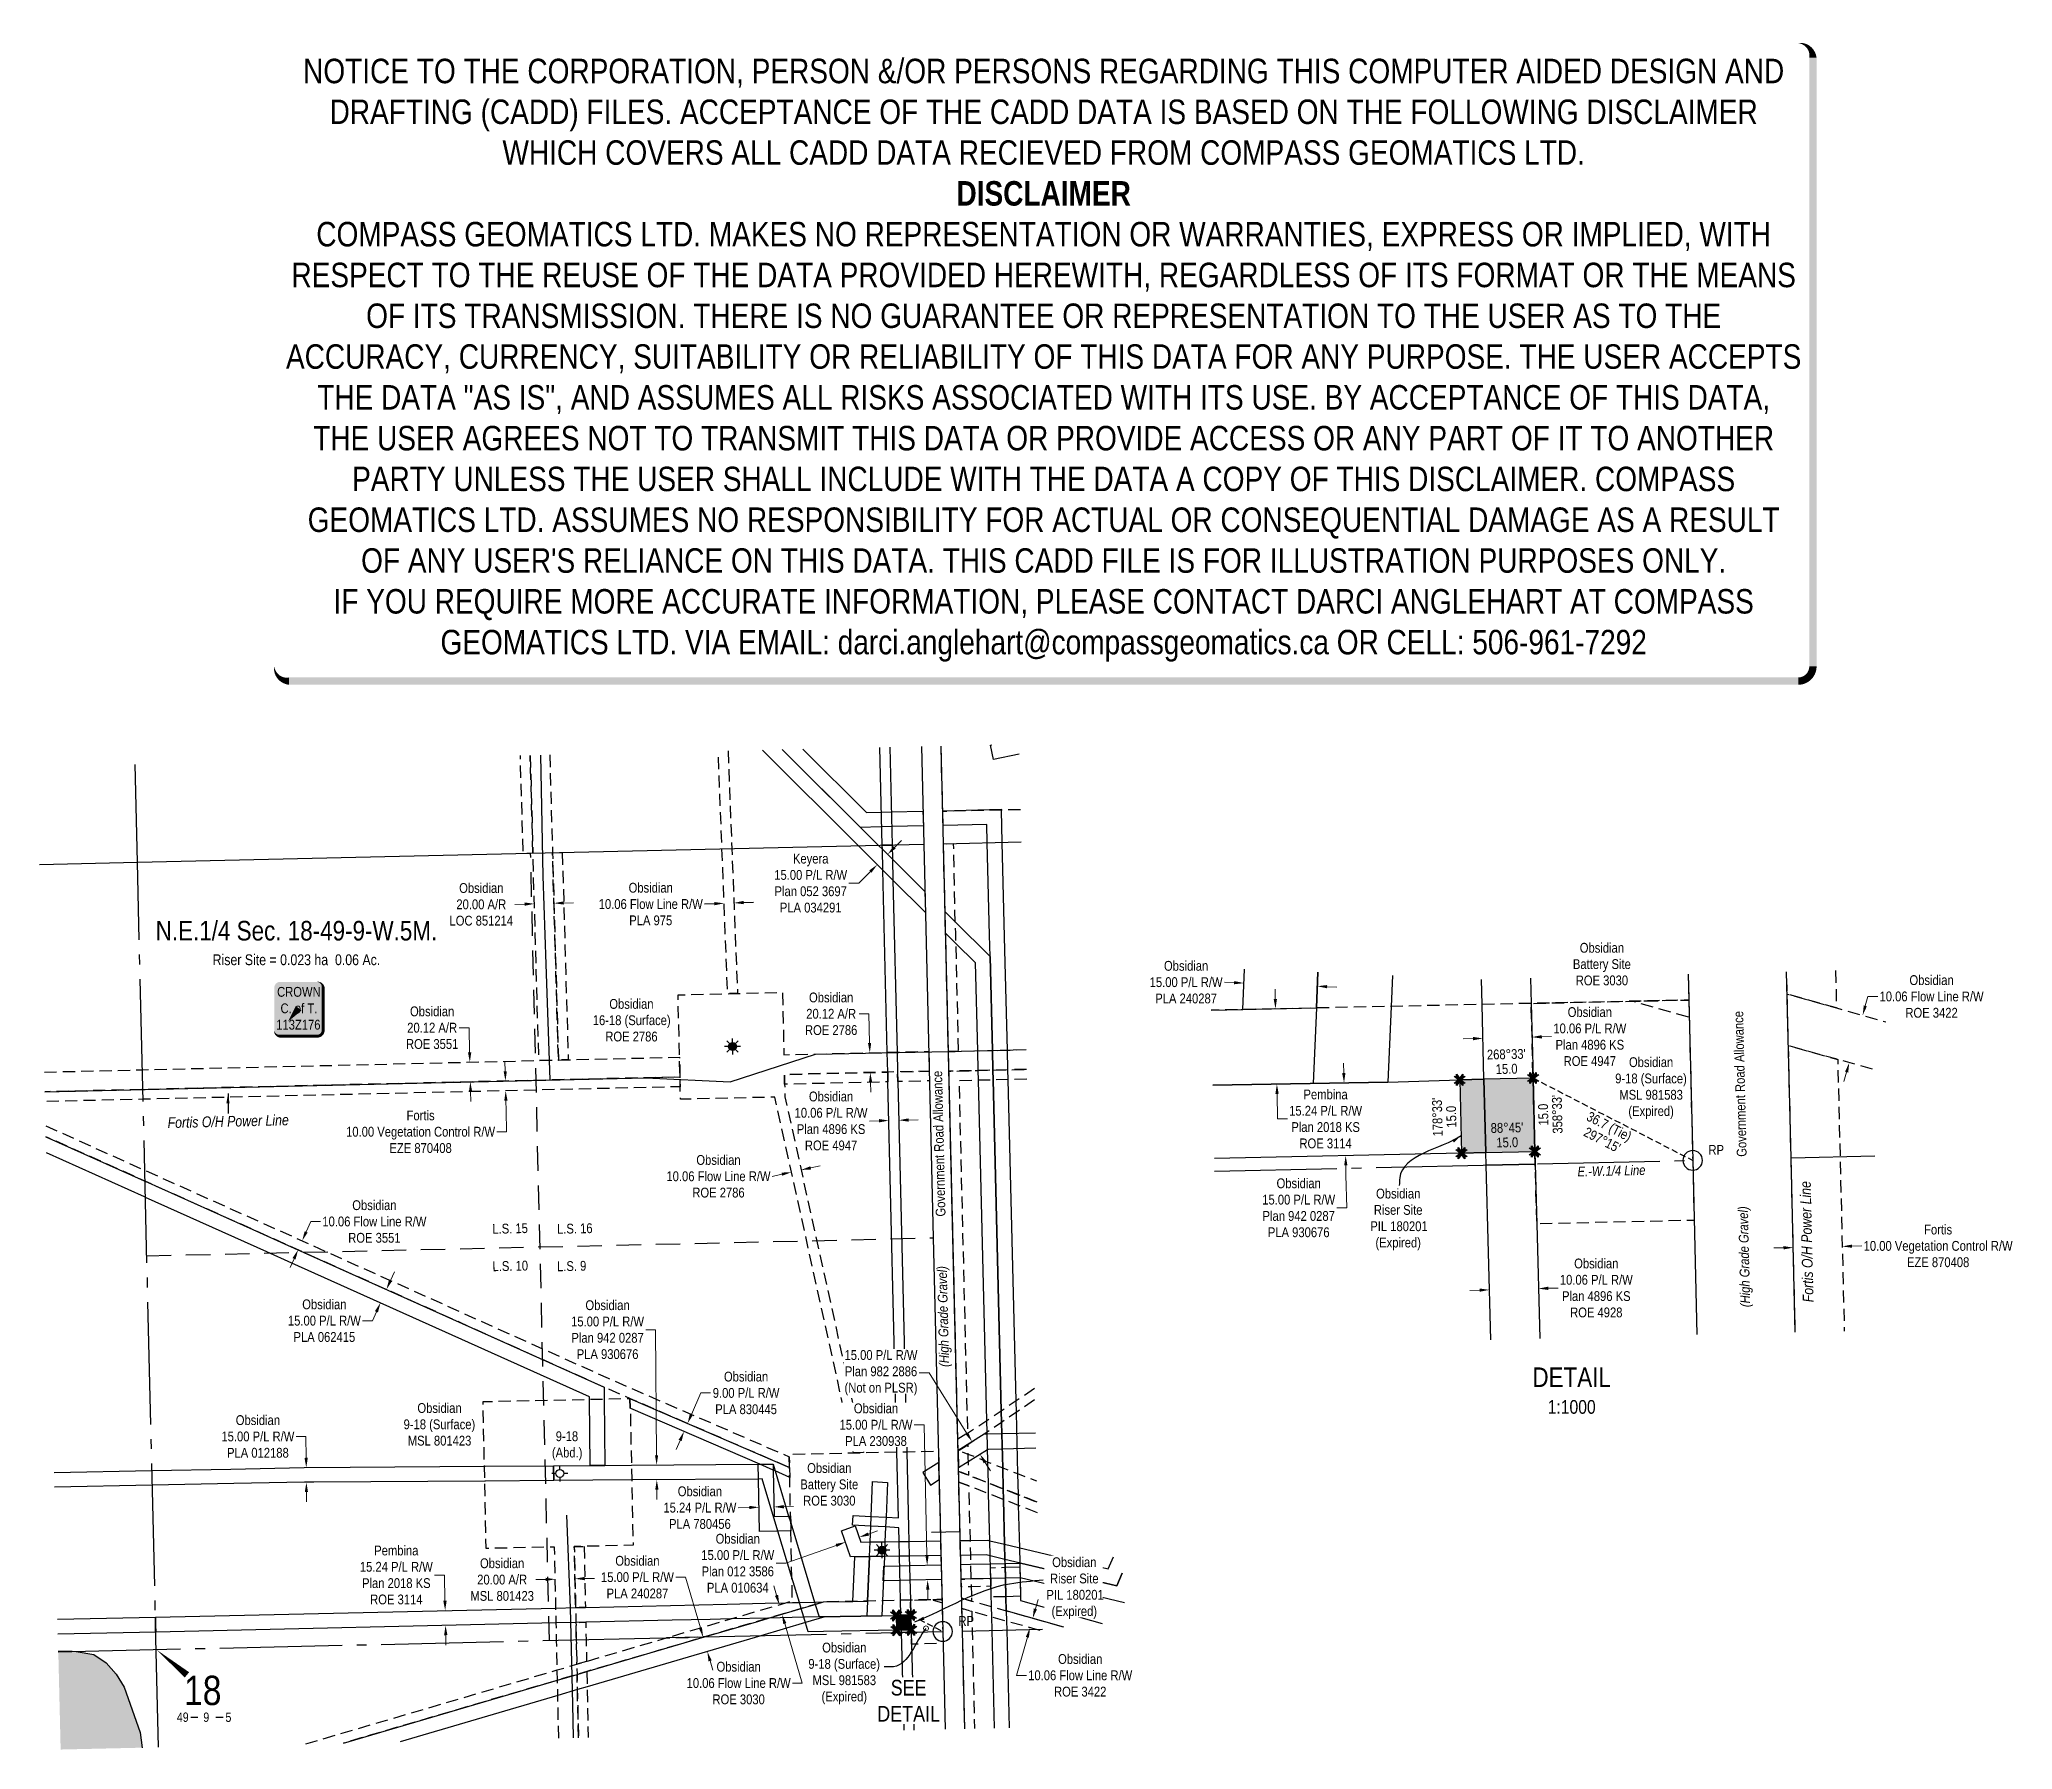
# Model space of a CAD drawing. Extents: x 612970 to 614985, y 5898964 to 5900711.
import ezdxf
from ezdxf.enums import TextEntityAlignment as Align

# ---------------------------------------------------------------- set-up
doc = ezdxf.new("R2010")
doc.units = 0
doc.header["$LTSCALE"] = 5
doc.header["$PDMODE"] = 3
doc.header["$PDSIZE"] = 5
for name, pattern in [('foc-ACCESSROAD', [3.75, 2.5, -1.25]), ('foc-FLOWLINE', [3.75, 2.5, -1.25]), ('foc-LSD', [8, 5, -3]), ('foc-QUARTERLINE', [33, 25, -3, 2, -3]), ('foc-TIELINE', [1.875, 1.25, -0.625])]:
    doc.linetypes.add(name, pattern=pattern)
doc.layers.get('Defpoints').update_dxf_attribs({"color": 9})
for name, color, linetype in [('10', 1, 'Continuous'), ('35', 37, 'Continuous'), ('9', 3, 'Continuous'), ('AS-POWER', 104, 'foc-POWER'), ('C-AR', 13, 'foc-ACCESSROAD'), ('C-FLOWLINE', 13, 'foc-FLOWLINE'), ('C-RW', 13, 'Continuous'), ('C-SYMBOL', 7, 'Continuous'), ('C-WS', 13, 'foc-ACCESSROAD'), ('C-WS-S', 8, 'Continuous'), ('CG-NOTES', 7, 'Continuous'), ('DETAIL-T', 7, 'Continuous'), ('F-AR', 190, 'foc-ACCESSROAD'), ('F-EZE', 190, 'foc-FLOWLINE'), ('F-RW', 190, 'Continuous'), ('F-WS', 190, 'foc-ACCESSROAD'), ('F-WS-S', 8, 'Continuous'), ('L-AREAREQUIRED', 7, 'Continuous'), ('L-BD', 7, 'Continuous'), ('L-MON', 1, 'Continuous'), ('L-QSEC', 8, 'foc-QUARTERLINE'), ('L-ROAD-T', 7, 'Continuous'), ('L-SEC', 7, 'Continuous'), ('L-SECLBL', 7, 'Continuous'), ('L-SECTION-LSD', 7, 'foc-LSD'), ('L-TIE', 7, 'foc-TIELINE'), ('P-PROPOSED', 10, 'Continuous'), ('P-PROPOSED-H', 21, 'Continuous'), ('T-CREEK', 160, 'Continuous'), ('T-WATER-H', 133, 'Continuous')]:
    doc.layers.add(name, color=color, linetype=linetype)
for name, color, linetype, lineweight in [('C-AR-T', 13, 'Continuous', 9), ('C-FLOWLINE-T', 13, 'Continuous', 9), ('C-RW-T', 13, 'Continuous', 9), ('C-WS-T', 13, 'Continuous', 9), ('F-EZE-T', 190, 'Continuous', 9), ('F-RW-T', 190, 'Continuous', 9), ('T-TEXT', 48, 'Continuous', 18)]:
    doc.layers.add(name, color=color, linetype=linetype, lineweight=lineweight)
doc.layers.add('DISCLAIMER', color=7, linetype='Continuous', plot=False)
doc.styles.add('100L', font='ARIALN.TTF', dxfattribs={"height": 11})
doc.styles.add('175L', font='ARIALN.TTF', dxfattribs={"height": 20})
doc.styles.add('80', font='ARIALN.TTF', dxfattribs={"height": 10})
doc.styles.add('80CG', font='ARIALN.TTF', dxfattribs={"height": 10})
doc.styles.add('80L', font='ARIALN.TTF', dxfattribs={"height": 10})
doc.styles.add('80LS', font='ARIALNI.TTF', dxfattribs={"height": 10})
doc.styles.add('foc-LtypeFont', font='ARIALN.TTF', dxfattribs={"height": 7.35})
doc.styles.add('SIMPLEX', font='ARIALN.TTF')
doc.linetypes.add('foc-POWER', pattern='A,6,-1,["P",foc-LtypeFont,S=0.2,R=0,X=-0.625,Y=-0.75],-1.24,4', length=12.24)
doc.linetypes.add('foc-POWER-NOLINE', pattern='A,0,-4,["P",foc-LtypeFont,S=0.2,R=0,X=-0.625,Y=-0.75],-8.24', length=12.24)
doc.dimstyles.new('Compass 5 000', dxfattribs={"dimscale": 5, "dimtxt": 9, "dimasz": 2, "dimexe": 0.2, "dimexo": 0.0625, "dimgap": 0.5, "dimtad": 0, "dimtih": 1, "dimtoh": 1, "dimzin": 0, "dimdsep": 46, "dimtxsty": '80CG', "dimcen": 0.1, "dimse1": 1, "dimse2": 1, "dimclrd": 256, "dimclrt": 256, "dimaunit": 1, "dimadec": 4, "dimazin": 0, "dimtfac": 0.06, "dimtofl": 0, "dimtmove": 0, "dimatfit": 1, "dimfxl": 0.2, "dimtolj": 1, "dimtzin": 0, "dimlwd": -1, "dimarcsym": 0})

msp = doc.modelspace()

# ---------------------------------------------------------------- texts
at = {"layer": 'AS-POWER', "char_height": 10.9884, "attachment_point": 1, "style": '100L'}
for insert, rotation in [((613100.514, 5899609.566), 1.339209), ((614771.07, 5899420.484), 91.37562)]:
    msp.add_mtext_dynamic_manual_height_columns('\\A1;{\\fArial Narrow|b0|i1|c0|p34;Fortis O/H Power Line}', width=152.22463, gutter_width=54.981, heights=[0], dxfattribs=dict(at, insert=insert, rotation=rotation))
at = {"layer": 'C-SYMBOL', "color": 3, "style": '175L'}
msp.add_text('N.E.1/4 Sec. 18-49-9-W.5M.', height=19.99242, dxfattribs=at).set_placement((613232.274, 5899784.24), align=Align.BOTTOM_CENTER)
at = {"layer": 'C-WS-T', "char_height": 9.99621, "attachment_point": 1, "style": '175L'}
for s, width, gutter_width, insert in [('\\pi7.49259;Obsidian\\P\\pi0.47274;Battery Site\\P\\pi3.38773;ROE 3030', 58.80213, 99.962, (614535.722, 5899787.765)), ('\\pi17.57403;Obsidian\\P\\pi0.66366;16-18 (Surface)\\P\\pi13.45895;ROE 2786', 78.96501, 99.962, (613534.305, 5899730.462)), ('\\pi14.3897;Obsidian\\P\\pi0.27841;9-18 (Surface)\\P\\pi4.52646;MSL 981583\\P\\pi13.76579;(Expired)', 72.59635, 499.81, (614579.104, 5899670.934)), ('\\pi14.3897;Obsidian\\P\\pi0.27841;9-18 (Surface)\\P\\pi4.52646;MSL 801423', 72.59635, 99.962, (613341.466, 5899317.631)), ('\\pi4.32189;9-18\\P\\pi0.39433;(Abd.)', 30.58636, 99.962, (613492.826, 5899288.79)), ('\\pi14.3897;Obsidian\\P\\pi0.27841;9-18 (Surface)\\P\\pi4.52646;MSL 981583\\P\\pi13.76579;(Expired)', 72.59635, 99.962, (613754.936, 5899072.911))]:
    msp.add_mtext_dynamic_manual_height_columns(s, width=width, gutter_width=gutter_width, heights=[0], dxfattribs=dict(at, insert=insert))
at = {"layer": 'DETAIL-T', "color": 3, "insert": (614534.944, 5899330.295), "char_height": 19.98637, "width": 223.70549, "attachment_point": 5, "style": '80CG'}
msp.add_mtext('DETAIL\\P{\\H0.70022x;1:1000}', dxfattribs=at)
at = {"layer": 'L-AREAREQUIRED', "color": 5, "style": '100L'}
msp.add_text('Riser Site = 0.023 ha  0.06 Ac.', height=10.99583, dxfattribs=at).set_placement((613232.274, 5899761.748), align=Align.BOTTOM_CENTER)
at = {"layer": 'L-BD', "style": '80L'}
for s, rotation, p in [("268%%D33'", 1.2508, (614468.18, 5899674.051)), ('15.0', 1.2508, (614468.507, 5899659.06)), ("178%%D33'", 91.4141, (614397.744, 5899609.831)), ("358%%d33'", 91.4473, (614520.172, 5899612.718)), ('15.0', 91.4141, (614411.985, 5899610.182)), ('15.0', 91.4473, (614505.932, 5899612.358)), ('36.7 (Tie)', 332.7064, (614572.688, 5899599.225)), ("88%%d45'", 1.2508, (614468.835, 5899598.992)), ('15.0', 1.2508, (614469.162, 5899584.001)), ("297%%D15'", 332.7064, (614566.156, 5899586.566))]:
    msp.add_text(s, height=9.9962, rotation=rotation, dxfattribs=at).set_placement(p, align=Align.MIDDLE)
at = {"layer": 'L-QSEC', "insert": (614540.82, 5899559.149), "char_height": 9.99621, "attachment_point": 1, "rotation": 1.309026, "style": '80L'}
msp.add_mtext_dynamic_manual_height_columns('{\\fArial Narrow|b0|i1|c0|p34;E.-W.1/4 Line}', width=88.51864, gutter_width=49.981, heights=[0], dxfattribs=at)
at = {"layer": 'L-ROAD-T', "style": '80L'}
for p in [(614706.9, 5899643.73), (613888.575, 5899582.664)]:
    msp.add_text('Government Road Allowance', height=9.99621, rotation=91.378466, dxfattribs=at).set_placement(p, align=Align.MIDDLE_CENTER)
at = {"layer": 'T-TEXT', "style": '80LS'}
for p in [(614711.121, 5899467.16), (613892.796, 5899406.094)]:
    msp.add_text('(High Grade Gravel)', height=9.99621, rotation=91.378466, dxfattribs=at).set_placement(p, align=Align.MIDDLE_CENTER)

# ---------------------------------------------------------------- blocks, each defined once
blk = doc.blocks.new('RP')
at = {"layer": '35', "color": 3}
blk.add_circle((0, 0), 10, dxfattribs=at)
at = {"layer": '35', "color": 3, "style": '80'}
blk.add_attdef('RP_001', (-32.4, 5.8), '', height=10, dxfattribs=at)
blk = doc.blocks.new('L-SECLBL')
at = {"layer": '9', "color": 7}
for p, q in [((-5.1, -27.8), (-12.3, -27.8)), ((20.7, -27.8), (13.5, -27.8))]:
    blk.add_line(p, q, dxfattribs=at)
at = {"layer": '10', "color": 2, "style": 'SIMPLEX'}
blk.add_attdef('SEC', text='', height=30, dxfattribs=at).set_placement((0, 0), align=Align.MIDDLE)
at = {"layer": '10', "color": 5, "style": '80L'}
blk.add_attdef('TWP', text='', height=9.5, dxfattribs=at).set_placement((-14.4, -27.4), align=Align.MIDDLE_RIGHT)
blk.add_attdef('RGE', text='', height=9.5, dxfattribs=at).set_placement((3.6, -27.4), align=Align.MIDDLE_CENTER)
blk.add_attdef('MER', text='', height=9.5, dxfattribs=at).set_placement((23.2, -27.4), align=Align.MIDDLE_LEFT)
blk = doc.blocks.new('*U429')
h = blk.add_hatch(color=59)
edge = h.paths.add_edge_path()
edge.add_line((-19, -28.5), (19, -28.5))
edge.add_arc((19, -22.5), 6, 270, 360)
edge.add_line((25, -22.5), (25, 21))
edge.add_arc((19, 21), 6, 0, 90)
edge.add_line((19, 27), (-19, 27))
edge.add_arc((-19, 21), 6, 90, 180)
edge.add_line((-25, 21), (-25, -22.5))
edge.add_arc((-19, -22.5), 6, 180, 270)
at = {"color": 1, "flags": 128}
blk.add_lwpolyline([(-19, -28.5, 3, 3, 0), (19, -28.5, 3, 3, 0.414214), (25, -22.5, 3, 3, 0), (25, 21, 3, 0, 0.414214), (19, 27, 0, 0, 0), (-19, 27, 0, 0, 0.414214), (-25, 21, 0, 0, 0), (-25, -22.5, 0, 3, 0.414214)], format="xyseb", close=True, dxfattribs=at)
blk.add_lwpolyline([(-11, -13.7, 0, 7.5, 0), (0, 0, 0, 0, 0)], format="xyseb", dxfattribs=at)
at = {"color": 1, "style": '80'}
blk.add_attdef('ENTER_TEXT_001', (-36, -5), '', height=10, dxfattribs=at)
blk = doc.blocks.new('*D430')
at = {"layer": 'Defpoints', "color": 0, "transparency": 16777216}
for p in [(613446, 5899636.7), (613446.4, 5899646.7), (613446.6, 5899636.7)]:
    blk.add_point(p, dxfattribs=at)
at = {"layer": 'F-EZE-T', "transparency": 16777216}
for p, q in [((613445.6, 5899656.7), (613445.3, 5899666.7)), ((613446.3, 5899626.7), (613446.5, 5899616.7)), ((613447, 5899594.8), (613446.5, 5899616.7)), ((613437, 5899594.8), (613447, 5899594.8))]:
    blk.add_line(p, q, dxfattribs=at)
for points in [[(613447.2, 5899656.7), (613443.9, 5899656.7), (613445.8, 5899646.7)], [(613447.9, 5899626.7), (613444.6, 5899626.7), (613446, 5899636.7)]]:
    blk.add_solid(points, dxfattribs=at)
at = {"layer": 'F-EZE-T', "transparency": 16777216, "insert": (613359.1, 5899594.8), "char_height": 10, "attachment_point": 5, "style": '80CG'}
blk.add_mtext('\\A1;Fortis\\P10.00 Vegetation Control R/W\\PEZE 870408', dxfattribs=at)
blk = doc.blocks.new('*D433')
at = {"layer": 'C-AR-T', "transparency": 16777216}
for p, q in [((613465.3, 5899827.4), (613455.3, 5899827.1)), ((613505.3, 5899828.5), (613515.3, 5899828.8))]:
    blk.add_line(p, q, dxfattribs=at)
for points in [[(613505.3, 5899830.2), (613505.4, 5899826.9), (613495.3, 5899828.3)], [(613465.3, 5899829.1), (613465.4, 5899825.7), (613475.3, 5899827.7)]]:
    blk.add_solid(points, dxfattribs=at)
at = {"layer": 'Defpoints', "color": 0, "transparency": 16777216}
for p in [(613475.3, 5899827.7), (613475.4, 5899825.1), (613495.4, 5899825.7)]:
    blk.add_point(p, dxfattribs=at)
at = {"layer": 'C-AR-T', "transparency": 16777216, "insert": (613421.1, 5899827.1), "char_height": 10, "attachment_point": 5, "style": '80CG'}
blk.add_mtext('\\A1;Obsidian\\P20.00 A/R\\PLOC 851214', dxfattribs=at)
blk = doc.blocks.new('*D440')
at = {"layer": 'C-FLOWLINE', "transparency": 16777216}
for p, q in [((613659.2, 5899827.8), (613649.2, 5899827.4)), ((613689.2, 5899829), (613699.2, 5899829.4))]:
    blk.add_line(p, q, dxfattribs=at)
for points in [[(613689.1, 5899830.7), (613689.3, 5899827.3), (613679.2, 5899828.6)], [(613659.1, 5899829.5), (613659.2, 5899826.2), (613669.1, 5899828.2)]]:
    blk.add_solid(points, dxfattribs=at)
at = {"layer": 'Defpoints', "color": 0, "transparency": 16777216}
for p in [(613668.8, 5899835.7), (613678.9, 5899836.1), (613669.1, 5899828.2)]:
    blk.add_point(p, dxfattribs=at)
at = {"layer": 'C-FLOWLINE', "transparency": 16777216, "insert": (613594.2, 5899827.4), "char_height": 10, "attachment_point": 5, "style": '80CG'}
blk.add_mtext('\\A1;Obsidian\\P10.06 Flow Line R/W\\PPLA 975', dxfattribs=at)
blk = doc.blocks.new('*D441')
at = {"layer": 'C-RW-T', "transparency": 16777216}
for p, q in [((613816.6, 5899183.9), (613826, 5899187.2)), ((613783.6, 5899172.2), (613732.2, 5899154)), ((613732.2, 5899154), (613722.2, 5899154))]:
    blk.add_line(p, q, dxfattribs=at)
for points in [[(613816.1, 5899185.5), (613817.2, 5899182.3), (613807.2, 5899180.6)], [(613783.1, 5899173.8), (613784.2, 5899170.7), (613793.1, 5899175.6)]]:
    blk.add_solid(points, dxfattribs=at)
at = {"layer": 'Defpoints', "color": 0, "transparency": 16777216}
for p in [(613793.1, 5899175.6), (613793.2, 5899175.1), (613807.3, 5899180.1)]:
    blk.add_point(p, dxfattribs=at)
at = {"layer": 'C-RW-T', "transparency": 16777216, "insert": (613683.1, 5899154), "char_height": 10, "attachment_point": 5, "style": '80CG'}
blk.add_mtext('\\A1;Obsidian\\P15.00 P/L R/W\\PPlan 012 3586\\PPLA 010634', dxfattribs=at)
blk = doc.blocks.new('*D442')
at = {"layer": 'C-RW-T', "transparency": 16777216}
for p, q in [((613242, 5899283.5), (613232, 5899283.5)), ((613242.2, 5899261.8), (613242, 5899283.5)), ((613242.4, 5899226.7), (613242.5, 5899216.7))]:
    blk.add_line(p, q, dxfattribs=at)
for points in [[(613243.9, 5899261.8), (613240.5, 5899261.7), (613242.3, 5899251.8)], [(613244.1, 5899226.8), (613240.8, 5899226.7), (613242.4, 5899236.7)]]:
    blk.add_solid(points, dxfattribs=at)
at = {"layer": 'Defpoints', "color": 0, "transparency": 16777216}
for p in [(613241.5, 5899251.7), (613242.3, 5899251.8), (613241.6, 5899236.7)]:
    blk.add_point(p, dxfattribs=at)
at = {"layer": 'C-RW-T', "transparency": 16777216, "insert": (613192.9, 5899283.5), "char_height": 10, "attachment_point": 5, "style": '80CG'}
blk.add_mtext('\\A1;Obsidian\\P15.00 P/L R/W\\PPLA 012188', dxfattribs=at)
blk = doc.blocks.new('*D443')
at = {"layer": 'Defpoints', "color": 0, "transparency": 16777216}
for p in [(613823.2, 5899870.1), (613833.8, 5899880.6), (613825.6, 5899867.7)]:
    blk.add_point(p, dxfattribs=at)
at = {"layer": 'F-RW-T', "transparency": 16777216}
for p, q in [((613843.2, 5899885.3), (613850.3, 5899892.4)), ((613818.6, 5899860.7), (613806.7, 5899848.8)), ((613806.7, 5899848.8), (613796.7, 5899848.8))]:
    blk.add_line(p, q, dxfattribs=at)
for points in [[(613842, 5899886.5), (613844.4, 5899884.1), (613836.2, 5899878.2)], [(613817.4, 5899861.8), (613819.7, 5899859.5), (613825.6, 5899867.7)]]:
    blk.add_solid(points, dxfattribs=at)
at = {"layer": 'F-RW-T', "transparency": 16777216, "insert": (613757.6, 5899848.8), "char_height": 10, "attachment_point": 5, "style": '80CG'}
blk.add_mtext('\\A1;Keyera\\P15.00 P/L R/W\\PPlan 052 3697\\PPLA 034291', dxfattribs=at)
blk = doc.blocks.new('*D447')
at = {"layer": 'C-RW-T', "transparency": 16777216}
for p, q in [((613328.3, 5899442.8), (613332.4, 5899451.9)), ((613314, 5899410.9), (613309.9, 5899401.8)), ((613309.9, 5899401.8), (613299.9, 5899401.8))]:
    blk.add_line(p, q, dxfattribs=at)
for points in [[(613326.8, 5899443.5), (613329.8, 5899442.1), (613324.2, 5899433.7)], [(613312.4, 5899411.6), (613315.5, 5899410.2), (613318.1, 5899420)]]:
    blk.add_solid(points, dxfattribs=at)
at = {"layer": 'Defpoints', "color": 0, "transparency": 16777216}
for p in [(613326.6, 5899432.6), (613318.1, 5899420), (613320.4, 5899419)]:
    blk.add_point(p, dxfattribs=at)
at = {"layer": 'C-RW-T', "transparency": 16777216, "insert": (613260.8, 5899401.8), "char_height": 10, "attachment_point": 5, "style": '80CG'}
blk.add_mtext('\\A1;Obsidian\\P15.00 P/L R/W\\PPLA 062415', dxfattribs=at)
blk = doc.blocks.new('*D448')
at = {"layer": 'C-RW-T', "transparency": 16777216}
for p, q in [((613873.4, 5899295.5), (613863.4, 5899295.5)), ((613876.4, 5899162), (613873.4, 5899295.5)), ((613877.2, 5899127), (613877.4, 5899117))]:
    blk.add_line(p, q, dxfattribs=at)
for points in [[(613878.1, 5899162.1), (613874.7, 5899162), (613876.6, 5899152)], [(613878.9, 5899127.1), (613875.5, 5899127), (613877, 5899137)]]:
    blk.add_solid(points, dxfattribs=at)
at = {"layer": 'Defpoints', "color": 0, "transparency": 16777216}
for p in [(613876.6, 5899152), (613883, 5899152.2), (613883.3, 5899137.2)]:
    blk.add_point(p, dxfattribs=at)
at = {"layer": 'C-RW-T', "transparency": 16777216, "insert": (613824.3, 5899295.5), "char_height": 10, "attachment_point": 5, "style": '80CG', "bg_fill": 3, "box_fill_scale": 1.1, "bg_fill_color": 256, "bg_fill_true_color": 13158600, "bg_fill_transparency": 0}
blk.add_mtext('\\A1;Obsidian\\P15.00 P/L R/W\\PPLA 230938', dxfattribs=at)
blk = doc.blocks.new('*D449')
at = {"layer": 'C-RW-T', "transparency": 16777216}
for p, q in [((613629.7, 5899139.8), (613619.7, 5899139.8)), ((613644.9, 5899087.9), (613629.7, 5899139.8)), ((613654.8, 5899054.4), (613657.6, 5899044.8))]:
    blk.add_line(p, q, dxfattribs=at)
for points in [[(613646.5, 5899088.4), (613643.3, 5899087.5), (613647.8, 5899078.4)], [(613656.4, 5899054.8), (613653.2, 5899053.9), (613652, 5899064)]]:
    blk.add_solid(points, dxfattribs=at)
at = {"layer": 'Defpoints', "color": 0, "transparency": 16777216}
for p in [(613652, 5899064), (613565.7, 5899054.2), (613569.9, 5899039.8)]:
    blk.add_point(p, dxfattribs=at)
at = {"layer": 'C-RW-T', "transparency": 16777216, "insert": (613580.6, 5899139.8), "char_height": 10, "attachment_point": 5, "style": '80CG'}
blk.add_mtext('\\A1;Obsidian\\P15.00 P/L R/W\\PPLA 240287', dxfattribs=at)
blk = doc.blocks.new('*D450')
at = {"layer": 'C-RW-T', "transparency": 16777216}
for p, q in [((613694.9, 5899211), (613683.5, 5899210.8)), ((613730.1, 5899211.8), (613740.1, 5899212))]:
    blk.add_line(p, q, dxfattribs=at)
for points in [[(613694.8, 5899212.7), (613694.9, 5899209.4), (613704.9, 5899211.2)], [(613730.1, 5899213.5), (613730.2, 5899210.1), (613720.1, 5899211.6)]]:
    blk.add_solid(points, dxfattribs=at)
at = {"layer": 'Defpoints', "color": 0, "transparency": 16777216}
for p in [(613704.7, 5899217), (613704.9, 5899211.2), (613720, 5899217.4)]:
    blk.add_point(p, dxfattribs=at)
at = {"layer": 'C-RW-T', "transparency": 16777216, "insert": (613644.4, 5899210.8), "char_height": 10, "attachment_point": 5, "style": '80CG'}
blk.add_mtext('\\A1;Obsidian\\P15.24 P/L R/W\\PPLA 780456', dxfattribs=at)
blk = doc.blocks.new('*D451')
at = {"layer": 'C-RW-T', "transparency": 16777216}
for p, q in [((613635.8, 5899306.1), (613645.3, 5899328)), ((613645.3, 5899328), (613655.3, 5899328)), ((613624.2, 5899279.5), (613620.3, 5899270.3))]:
    blk.add_line(p, q, dxfattribs=at)
for points in [[(613634.2, 5899306.7), (613637.3, 5899305.4), (613631.8, 5899296.9)], [(613622.7, 5899280.2), (613625.8, 5899278.8), (613628.2, 5899288.7)]]:
    blk.add_solid(points, dxfattribs=at)
at = {"layer": 'Defpoints', "color": 0, "transparency": 16777216}
for p in [(613631.8, 5899296.9), (613639.3, 5899293.6), (613635.7, 5899285.4)]:
    blk.add_point(p, dxfattribs=at)
at = {"layer": 'C-RW-T', "transparency": 16777216, "insert": (613691.6, 5899328), "char_height": 10, "attachment_point": 5, "style": '80CG'}
blk.add_mtext('\\A1;Obsidian\\P9.00 P/L R/W\\PPLA 830445', dxfattribs=at)
blk = doc.blocks.new('*D453')
at = {"layer": 'C-RW-T', "transparency": 16777216}
for p, q in [((613599.2, 5899392.6), (613589.2, 5899392.6)), ((613600.2, 5899264.4), (613599.2, 5899392.6)), ((613600.4, 5899229.3), (613600.5, 5899219.3))]:
    blk.add_line(p, q, dxfattribs=at)
for points in [[(613601.8, 5899264.4), (613598.5, 5899264.4), (613600.2, 5899254.4)], [(613602.1, 5899229.3), (613598.8, 5899229.3), (613600.4, 5899239.3)]]:
    blk.add_solid(points, dxfattribs=at)
at = {"layer": 'Defpoints', "color": 0, "transparency": 16777216}
for p in [(613599.4, 5899254.4), (613599.5, 5899239.3), (613600.4, 5899239.3)]:
    blk.add_point(p, dxfattribs=at)
at = {"layer": 'C-RW-T', "transparency": 16777216, "insert": (613550.1, 5899392.6), "char_height": 10, "attachment_point": 5, "style": '80CG'}
blk.add_mtext('\\A1;Obsidian\\P15.00 P/L R/W\\PPlan 942 0287\\PPLA 930676', dxfattribs=at)
blk = doc.blocks.new('*D454')
at = {"layer": 'C-AR-T', "transparency": 16777216}
for p, q in [((613817.1, 5899715.3), (613807.1, 5899715.3)), ((613817.8, 5899685.6), (613817.1, 5899715.3)), ((613818.7, 5899645.4), (613819, 5899635.4))]:
    blk.add_line(p, q, dxfattribs=at)
for points in [[(613819.4, 5899685.6), (613816.1, 5899685.5), (613818, 5899675.6)], [(613820.4, 5899645.4), (613817.1, 5899645.4), (613818.5, 5899655.4)]]:
    blk.add_solid(points, dxfattribs=at)
at = {"layer": 'Defpoints', "color": 0, "transparency": 16777216}
for p in [(613792.8, 5899675), (613818, 5899675.6), (613793.2, 5899654.8)]:
    blk.add_point(p, dxfattribs=at)
at = {"layer": 'C-AR-T', "transparency": 16777216, "insert": (613778.5, 5899715.3), "char_height": 10, "attachment_point": 5, "style": '80CG'}
blk.add_mtext('\\A1;Obsidian\\P20.12 A/R\\PROE 2786', dxfattribs=at)
blk = doc.blocks.new('*D455')
at = {"layer": 'C-FLOWLINE-T', "transparency": 16777216}
for p, q in [((613728.2, 5899551.5), (613718.4, 5899549.3)), ((613757.6, 5899558), (613767.3, 5899560.1))]:
    blk.add_line(p, q, dxfattribs=at)
for points in [[(613727.8, 5899553.1), (613728.6, 5899549.9), (613738, 5899553.6)], [(613757.2, 5899559.6), (613757.9, 5899556.3), (613747.8, 5899555.8)]]:
    blk.add_solid(points, dxfattribs=at)
at = {"layer": 'Defpoints', "color": 0, "transparency": 16777216}
for p in [(613737.5, 5899556), (613738, 5899553.6), (613747.3, 5899558.1)]:
    blk.add_point(p, dxfattribs=at)
at = {"layer": 'C-FLOWLINE-T', "transparency": 16777216, "insert": (613663.4, 5899549.3), "char_height": 10, "attachment_point": 5, "style": '80CG'}
blk.add_mtext('\\A1;Obsidian\\P10.06 Flow Line R/W\\PROE 2786', dxfattribs=at)
blk = doc.blocks.new('*D458')
at = {"layer": 'C-FLOWLINE-T', "transparency": 16777216}
for p, q in [((613722.7, 5899121.3), (613719.8, 5899130.9)), ((613731.1, 5899092.4), (613734, 5899082.9)), ((613749, 5899031.6), (613734, 5899082.9)), ((613739, 5899031.6), (613749, 5899031.6))]:
    blk.add_line(p, q, dxfattribs=at)
for points in [[(613724.3, 5899121.8), (613721.1, 5899120.8), (613725.5, 5899111.7)], [(613732.7, 5899092.9), (613729.5, 5899092), (613728.3, 5899102)]]:
    blk.add_solid(points, dxfattribs=at)
at = {"layer": 'Defpoints', "color": 0, "transparency": 16777216}
for p in [(613725.5, 5899111.7), (613669.6, 5899095.3), (613672.4, 5899085.6)]:
    blk.add_point(p, dxfattribs=at)
at = {"layer": 'C-FLOWLINE-T', "transparency": 16777216, "insert": (613684, 5899031.6), "char_height": 10, "attachment_point": 5, "style": '80CG'}
blk.add_mtext('\\A1;Obsidian\\P10.06 Flow Line R/W\\PROE 3030', dxfattribs=at)
blk = doc.blocks.new('*D459')
at = {"layer": 'Defpoints', "color": 0, "transparency": 16777216}
for p in [(613381.7, 5899105.7), (613384.2, 5899105.7), (613382.1, 5899090.5)]:
    blk.add_point(p, dxfattribs=at)
at = {"layer": 'F-RW-T', "transparency": 16777216}
for p, q in [((613383.4, 5899142), (613373.4, 5899142)), ((613384, 5899115.7), (613383.4, 5899142)), ((613384.8, 5899080.5), (613385, 5899070.5))]:
    blk.add_line(p, q, dxfattribs=at)
for points in [[(613385.7, 5899115.8), (613382.3, 5899115.7), (613384.2, 5899105.7)], [(613386.5, 5899080.6), (613383.1, 5899080.5), (613384.6, 5899090.5)]]:
    blk.add_solid(points, dxfattribs=at)
at = {"layer": 'F-RW-T', "transparency": 16777216, "insert": (613334.3, 5899142), "char_height": 10, "attachment_point": 5, "style": '80CG'}
blk.add_mtext('\\A1;Pembina\\P15.24 P/L R/W\\PPlan 2018 KS\\PROE 3114', dxfattribs=at)
blk = doc.blocks.new('*D460')
at = {"layer": 'C-FLOWLINE-T', "transparency": 16777216}
for p, q in [((613987.1, 5899107.4), (613989.8, 5899117.1)), ((613967.9, 5899039.5), (613976.2, 5899068.9)), ((613978.9, 5899078.5), (613976.2, 5899068.9)), ((613977.9, 5899039.5), (613967.9, 5899039.5))]:
    blk.add_line(p, q, dxfattribs=at)
for points in [[(613985.5, 5899107.9), (613988.7, 5899107), (613984.4, 5899097.8)], [(613977.3, 5899078.9), (613980.5, 5899078), (613981.7, 5899088.1)]]:
    blk.add_solid(points, dxfattribs=at)
at = {"layer": 'Defpoints', "color": 0, "transparency": 16777216}
for p in [(613981.7, 5899088.1), (613983.1, 5899087.7), (613985.9, 5899097.4)]:
    blk.add_point(p, dxfattribs=at)
at = {"layer": 'C-FLOWLINE-T', "transparency": 16777216, "insert": (614032.9, 5899039.5), "char_height": 10, "attachment_point": 5, "style": '80CG'}
blk.add_mtext('\\A1;Obsidian\\P10.06 Flow Line R/W\\PROE 3422', dxfattribs=at)
blk = doc.blocks.new('*D461')
at = {"layer": 'C-FLOWLINE-T', "transparency": 16777216}
for p, q in [((613242.2, 5899492.5), (613246.9, 5899503.1)), ((613246.9, 5899503.1), (613256.9, 5899503.1)), ((613229.9, 5899465.1), (613225.8, 5899456))]:
    blk.add_line(p, q, dxfattribs=at)
for points in [[(613240.7, 5899493.2), (613243.7, 5899491.9), (613238.1, 5899483.4)], [(613228.3, 5899465.8), (613231.4, 5899464.4), (613233.9, 5899474.2)]]:
    blk.add_solid(points, dxfattribs=at)
at = {"layer": 'Defpoints', "color": 0, "transparency": 16777216}
for p in [(613238.1, 5899483.4), (613257.3, 5899474.8), (613253.2, 5899465.6)]:
    blk.add_point(p, dxfattribs=at)
at = {"layer": 'C-FLOWLINE-T', "transparency": 16777216, "insert": (613311.9, 5899503.1), "char_height": 10, "attachment_point": 5, "style": '80CG'}
blk.add_mtext('\\A1;Obsidian\\P10.06 Flow Line R/W\\PROE 3551', dxfattribs=at)
blk = doc.blocks.new('*D462')
at = {"layer": 'C-AR-T', "transparency": 16777216}
for p, q in [((613408.6, 5899701.1), (613398.6, 5899701.1)), ((613409.2, 5899676), (613408.6, 5899701.1)), ((613410.1, 5899635.9), (613410.4, 5899625.9))]:
    blk.add_line(p, q, dxfattribs=at)
for points in [[(613410.9, 5899676), (613407.5, 5899675.9), (613409.4, 5899666)], [(613411.8, 5899635.9), (613408.5, 5899635.8), (613409.9, 5899645.9)]]:
    blk.add_solid(points, dxfattribs=at)
at = {"layer": 'Defpoints', "color": 0, "transparency": 16777216}
for p in [(613383.5, 5899665.4), (613409.4, 5899666), (613383.9, 5899645.3)]:
    blk.add_point(p, dxfattribs=at)
at = {"layer": 'C-AR-T', "transparency": 16777216, "insert": (613370.9, 5899701.1), "char_height": 10, "attachment_point": 5, "style": '80CG'}
blk.add_mtext('\\A1;Obsidian\\P20.12 A/R\\PROE 3551', dxfattribs=at)
blk = doc.blocks.new('*D464')
at = {"layer": 'C-RW-T', "transparency": 16777216}
for p, q in [((613827.5, 5899606.1), (613817.5, 5899605.8)), ((613857.5, 5899606.8), (613867.5, 5899607.1))]:
    blk.add_line(p, q, dxfattribs=at)
for points in [[(613857.5, 5899608.5), (613857.6, 5899605.2), (613847.5, 5899606.6)], [(613827.4, 5899607.8), (613827.5, 5899604.4), (613837.5, 5899606.3)]]:
    blk.add_solid(points, dxfattribs=at)
at = {"layer": 'Defpoints', "color": 0, "transparency": 16777216}
for p in [(613837.5, 5899606.3), (613840.5, 5899482.3), (613850.5, 5899482.5)]:
    blk.add_point(p, dxfattribs=at)
at = {"layer": 'C-RW-T', "transparency": 16777216, "insert": (613778.4, 5899605.8), "char_height": 10, "attachment_point": 5, "style": '80CG'}
blk.add_mtext('\\A1;Obsidian\\P10.06 P/L R/W\\PPlan 4896 KS\\PROE 4947', dxfattribs=at)
blk = doc.blocks.new('*D466')
at = {"layer": 'Defpoints', "color": 0, "transparency": 16777216}
for p in [(614761.3, 5899475.2), (614811.3, 5899477.7), (614811.4, 5899476.4)]:
    blk.add_point(p, dxfattribs=at)
at = {"layer": 'F-EZE-T', "transparency": 16777216}
for p, q in [((614751.3, 5899476.3), (614741.3, 5899476.1)), ((614821.3, 5899478), (614831.3, 5899478.2))]:
    blk.add_line(p, q, dxfattribs=at)
for points in [[(614751.3, 5899478), (614751.4, 5899474.6), (614761.3, 5899476.5)], [(614821.3, 5899479.6), (614821.4, 5899476.3), (614811.3, 5899477.7)]]:
    blk.add_solid(points, dxfattribs=at)
at = {"layer": 'F-EZE-T', "transparency": 16777216, "insert": (614909.3, 5899478.2), "char_height": 10, "attachment_point": 5, "style": '80CG'}
blk.add_mtext('\\A1;Fortis\\P10.00 Vegetation Control R/W\\PEZE 870408', dxfattribs=at)
blk = doc.blocks.new('*D467')
at = {"layer": 'C-FLOWLINE-T', "transparency": 16777216}
for p, q in [((614834.9, 5899723.4), (614837.6, 5899733)), ((614837.6, 5899733), (614847.6, 5899733)), ((614815.8, 5899655.7), (614813.1, 5899646.1))]:
    blk.add_line(p, q, dxfattribs=at)
for points in [[(614833.3, 5899723.9), (614836.5, 5899723), (614832.2, 5899713.8)], [(614814.2, 5899656.2), (614817.4, 5899655.3), (614818.5, 5899665.4)]]:
    blk.add_solid(points, dxfattribs=at)
at = {"layer": 'Defpoints', "color": 0, "transparency": 16777216}
for p in [(614832.2, 5899713.8), (614838.5, 5899712), (614824.8, 5899663.6)]:
    blk.add_point(p, dxfattribs=at)
at = {"layer": 'C-FLOWLINE-T', "transparency": 16777216, "insert": (614902.6, 5899733), "char_height": 10, "attachment_point": 5, "style": '80CG'}
blk.add_mtext('\\A1;Obsidian\\P10.06 Flow Line R/W\\PROE 3422', dxfattribs=at)
blk = doc.blocks.new('*D468')
at = {"layer": 'C-RW-T', "transparency": 16777216}
for p, q in [((614434.2, 5899690), (614424.2, 5899689.7)), ((614504.4, 5899691.8), (614514.4, 5899692))]:
    blk.add_line(p, q, dxfattribs=at)
for points in [[(614434.2, 5899691.7), (614434.3, 5899688.3), (614444.2, 5899690.2)], [(614504.4, 5899693.5), (614504.5, 5899690.1), (614494.4, 5899691.5)]]:
    blk.add_solid(points, dxfattribs=at)
at = {"layer": 'Defpoints', "color": 0, "transparency": 16777216}
for p in [(614442.9, 5899740.8), (614493.1, 5899742.1), (614444.2, 5899690.2)]:
    blk.add_point(p, dxfattribs=at)
at = {"layer": 'C-RW-T', "transparency": 16777216, "insert": (614553.5, 5899692), "char_height": 10, "attachment_point": 5, "style": '80CG'}
blk.add_mtext('\\A1;Obsidian\\P10.06 P/L R/W\\PPlan 4896 KS\\PROE 4947', dxfattribs=at)
blk = doc.blocks.new('*D469')
at = {"layer": 'C-RW-T', "transparency": 16777216}
for p, q in [((614440.9, 5899433.1), (614430.9, 5899432.8)), ((614511, 5899434.9), (614521, 5899435.2))]:
    blk.add_line(p, q, dxfattribs=at)
for points in [[(614440.9, 5899434.7), (614440.9, 5899431.4), (614450.9, 5899433.3)], [(614511, 5899436.6), (614511.1, 5899433.2), (614501, 5899434.6)]]:
    blk.add_solid(points, dxfattribs=at)
at = {"layer": 'Defpoints', "color": 0, "transparency": 16777216}
for p in [(614450.2, 5899461), (614500.3, 5899462.3), (614501, 5899434.6)]:
    blk.add_point(p, dxfattribs=at)
at = {"layer": 'C-RW-T', "transparency": 16777216, "insert": (614560.1, 5899435.2), "char_height": 10, "attachment_point": 5, "style": '80CG'}
blk.add_mtext('\\A1;Obsidian\\P10.06 P/L R/W\\PPlan 4896 KS\\PROE 4928', dxfattribs=at)
blk = doc.blocks.new('*D470')
at = {"layer": 'C-RW-T', "transparency": 16777216}
for p, q in [((614302.2, 5899654.8), (614302, 5899664.8)), ((614304.2, 5899560.4), (614304.4, 5899550.4)), ((614305.2, 5899517.1), (614304.4, 5899550.4)), ((614295.2, 5899517.1), (614305.2, 5899517.1))]:
    blk.add_line(p, q, dxfattribs=at)
for points in [[(614303.9, 5899654.9), (614300.5, 5899654.8), (614302.4, 5899644.8)], [(614305.9, 5899560.5), (614302.6, 5899560.4), (614304, 5899570.4)]]:
    blk.add_solid(points, dxfattribs=at)
at = {"layer": 'Defpoints', "color": 0, "transparency": 16777216}
for p in [(614367.6, 5899646.2), (614304, 5899570.4), (614369.2, 5899571.8)]:
    blk.add_point(p, dxfattribs=at)
at = {"layer": 'C-RW-T', "transparency": 16777216, "insert": (614256.1, 5899517.1), "char_height": 10, "attachment_point": 5, "style": '80CG'}
blk.add_mtext('\\A1;Obsidian\\P15.00 P/L R/W\\PPlan 942 0287\\PPLA 930676', dxfattribs=at)
blk = doc.blocks.new('*D471')
at = {"layer": 'C-RW-T', "transparency": 16777216}
for p, q in [((614190.2, 5899747.2), (614180.2, 5899747.6)), ((614285.1, 5899743), (614295.1, 5899742.6))]:
    blk.add_line(p, q, dxfattribs=at)
for points in [[(614190.2, 5899748.8), (614190.1, 5899745.5), (614200.2, 5899746.7)], [(614285.2, 5899744.7), (614285, 5899741.4), (614275.1, 5899743.5)]]:
    blk.add_solid(points, dxfattribs=at)
at = {"layer": 'Defpoints', "color": 0, "transparency": 16777216}
for p in [(614199.8, 5899739.5), (614200.2, 5899746.7), (614274.8, 5899736.3)]:
    blk.add_point(p, dxfattribs=at)
at = {"layer": 'C-RW-T', "transparency": 16777216, "insert": (614141.1, 5899747.6), "char_height": 10, "attachment_point": 5, "style": '80CG'}
blk.add_mtext('\\A1;Obsidian\\P15.00 P/L R/W\\PPLA 240287', dxfattribs=at)
blk = doc.blocks.new('*D472')
at = {"layer": 'Defpoints', "color": 0, "transparency": 16777216}
for p in [(614230.7, 5899720.3), (614232.1, 5899643.5), (614233.8, 5899643.5)]:
    blk.add_point(p, dxfattribs=at)
at = {"layer": 'F-RW-T', "transparency": 16777216}
for p, q in [((614232.2, 5899730.4), (614232, 5899740.4)), ((614234, 5899633.5), (614234.5, 5899607.9)), ((614234.5, 5899607.9), (614244.5, 5899607.9))]:
    blk.add_line(p, q, dxfattribs=at)
for points in [[(614233.9, 5899730.4), (614230.6, 5899730.3), (614232.4, 5899720.4)], [(614235.7, 5899633.6), (614232.3, 5899633.5), (614233.8, 5899643.5)]]:
    blk.add_solid(points, dxfattribs=at)
at = {"layer": 'F-RW-T', "transparency": 16777216, "insert": (614283.6, 5899607.9), "char_height": 10, "attachment_point": 5, "style": '80CG'}
blk.add_mtext('\\A1;Pembina\\P15.24 P/L R/W\\PPlan 2018 KS\\PROE 3114', dxfattribs=at)
blk = doc.blocks.new('TEMP')
h = blk.add_hatch(color=255)
h.dxf.hatch_style = 1
h.paths.add_polyline_path([(0, 0.25), (-0.67, 1.15), (-0.67, 0.67), (-1.15, 0.67), (-0.25, 0), (-1.15, -0.67), (-0.67, -0.67), (-0.67, -1.15), (0, -0.25), (0.67, -1.15), (0.67, -0.67), (1.15, -0.67), (0.25, 0), (1.15, 0.67), (0.67, 0.67), (0.67, 1.15)])
h.paths.add_polyline_path([(0.57, 0.85), (0.57, 0.57), (0.85, 0.57), (0.08, 0), (0.85, -0.57), (0.57, -0.57), (0.57, -0.85), (0, -0.08), (-0.57, -0.85), (-0.57, -0.57), (-0.85, -0.57), (-0.08, 0), (-0.85, 0.57), (-0.57, 0.57), (-0.57, 0.85), (0, 0.08)], flags=16)
h = blk.add_hatch(color=1)
h.dxf.hatch_style = 1
h.paths.add_polyline_path([(0, 0.08), (-0.57, 0.85), (-0.57, 0.57), (-0.85, 0.57), (-0.08, 0), (-0.85, -0.57), (-0.57, -0.57), (-0.57, -0.85), (0, -0.08), (0.57, -0.85), (0.57, -0.57), (0.85, -0.57), (0.08, 0), (0.85, 0.57), (0.57, 0.57), (0.57, 0.85)])
at = {"color": 1}
for p, q in [((-0.08, 0), (0.08, 0)), ((0, 0.08), (0, -0.08))]:
    blk.add_line(p, q, dxfattribs=at)
at = {"color": 255, "flags": 128}
blk.add_lwpolyline([(-0.25, 0), (-1.15, 0.67), (-0.67, 0.67), (-0.67, 1.15), (0, 0.25), (0.67, 1.15), (0.67, 0.67), (1.15, 0.67), (0.25, 0), (1.15, -0.67), (0.67, -0.67), (0.67, -1.15), (0, -0.25), (-0.67, -1.15), (-0.67, -0.67), (-1.15, -0.67)], close=True, dxfattribs=at)
at = {"color": 1, "flags": 128}
blk.add_lwpolyline([(-0.08, 0), (-0.85, 0.57), (-0.57, 0.57), (-0.57, 0.85), (0, 0.08), (0.57, 0.85), (0.57, 0.57), (0.85, 0.57), (0.08, 0), (0.85, -0.57), (0.57, -0.57), (0.57, -0.85), (0, -0.08), (-0.57, -0.85), (-0.57, -0.57), (-0.85, -0.57)], close=True, dxfattribs=at)
blk = doc.blocks.new('GAS')
h = blk.add_hatch(color=255)
h.dxf.hatch_style = 1
edge = h.paths.add_edge_path()
edge.add_arc((0, 0), 0.9, 0, 360)
for p, q in [((-0.81, 0), (-1.62, 0)), ((-0.57, 0.57), (-1.14, 1.14)), ((0, 0.81), (0, 1.62)), ((0.57, 0.57), (1.14, 1.14)), ((1.62, 0), (0.81, 0)), ((-0.57, -0.57), (-1.14, -1.14)), ((0, -0.81), (0, -1.62)), ((1.14, -1.14), (0.57, -0.57))]:
    blk.add_line(p, q)
blk.add_circle((0, 0), 0.8)
blk = doc.blocks.new('GABD')
for p, q in [((-0.81, 0), (-1.62, 0)), ((0, 0.81), (0, 1.62)), ((1.62, 0), (0.81, 0)), ((0, -0.81), (0, -1.62))]:
    blk.add_line(p, q)
blk.add_circle((0, 0), 0.8)
blk = doc.blocks.new('*D489')
at = {"layer": 'Defpoints', "color": 0, "transparency": 16777216}
for p in [(613909.8, 5899270.2), (613922.5, 5899278.2), (613917.7, 5899257.5)]:
    blk.add_point(p, dxfattribs=at)
at = {"layer": 'F-RW-T', "transparency": 16777216}
for p, q in [((613878.5, 5899348.6), (613868.5, 5899348.6)), ((613917.2, 5899286.6), (613878.5, 5899348.6)), ((613935.8, 5899257), (613941.1, 5899248.5))]:
    blk.add_line(p, q, dxfattribs=at)
for points in [[(613918.6, 5899287.5), (613915.8, 5899285.8), (613922.5, 5899278.2)], [(613937.2, 5899257.9), (613934.3, 5899256.1), (613930.5, 5899265.5)]]:
    blk.add_solid(points, dxfattribs=at)
at = {"layer": 'F-RW-T', "transparency": 16777216, "insert": (613829.4, 5899348.6), "char_height": 10, "attachment_point": 5, "style": '80CG', "bg_fill": 3, "box_fill_scale": 1.1, "bg_fill_color": 256, "bg_fill_true_color": 13158600, "bg_fill_transparency": 0}
blk.add_mtext('\\A1;15.00 P/L R/W\\PPlan 982 2886\\P(Not on PLSR)', dxfattribs=at)
blk = doc.blocks.new('*D490')
at = {"layer": 'C-AR-T', "transparency": 16777216}
for p, q in [((613486.7, 5899137.5), (613476.7, 5899137.3)), ((613526.8, 5899138.4), (613536.8, 5899138.6))]:
    blk.add_line(p, q, dxfattribs=at)
for points in [[(613486.7, 5899139.2), (613486.8, 5899135.9), (613496.7, 5899137.7)], [(613526.8, 5899140.1), (613526.9, 5899136.7), (613516.8, 5899138.2)]]:
    blk.add_solid(points, dxfattribs=at)
at = {"layer": 'Defpoints', "color": 0, "transparency": 16777216}
for p in [(613496.7, 5899137.7), (613496.8, 5899134.5), (613516.9, 5899135)]:
    blk.add_point(p, dxfattribs=at)
at = {"layer": 'C-AR-T', "transparency": 16777216, "insert": (613442.4, 5899137.3), "char_height": 10, "attachment_point": 5, "style": '80CG'}
blk.add_mtext('\\A1;Obsidian\\P20.00 A/R\\PMSL 801423', dxfattribs=at)
blk = doc.blocks.new('Disclaimer_Legal')
at = {"layer": 'DISCLAIMER', "color": 254, "flags": 128}
blk.add_lwpolyline([(-3613, -1105, 37.5, 37.5, 0), (4096, -1105, 37.5, 37.5, 0.414214), (4171, -1030, 37.5, 37.5, 0), (4171, 2079, 37.5, 0, 0.414214), (4096, 2154, 0, 0, 0), (-3613, 2154, 0, 0, 0.414214), (-3688, 2079, 0, 0, 0), (-3688, -1030, 0, 37.5, 0.414214)], format="xyseb", close=True, dxfattribs=at)
at = {"layer": 'DISCLAIMER', "color": 254, "insert": (242, 534), "char_height": 125, "width": 7717.57, "attachment_point": 5, "style": '80'}
blk.add_mtext('NOTICE TO THE CORPORATION, PERSON &/OR PERSONS REGARDING THIS COMPUTER AIDED DESIGN AND DRAFTING (CADD) FILES. ACCEPTANCE OF THE CADD DATA IS BASED ON THE FOLLOWING DISCLAIMER WHICH COVERS ALL CADD DATA RECIEVED FROM COMPASS GEOMATICS LTD.\\P{\\fArial Narrow|b1|i0|c0|p34;DISCLAIMER}\\PCOMPASS GEOMATICS LTD. MAKES NO REPRESENTATION OR WARRANTIES, EXPRESS OR IMPLIED, WITH RESPECT TO THE REUSE OF THE DATA PROVIDED HEREWITH, REGARDLESS OF ITS FORMAT OR THE MEANS OF ITS TRANSMISSION. THERE IS NO GUARANTEE OR REPRESENTATION TO THE USER AS TO THE ACCURACY, CURRENCY, SUITABILITY OR RELIABILITY OF THIS DATA FOR ANY PURPOSE. THE USER ACCEPTS THE DATA "AS IS", AND ASSUMES ALL RISKS ASSOCIATED WITH ITS USE. BY ACCEPTANCE OF THIS DATA, THE USER AGREES NOT TO TRANSMIT THIS DATA OR PROVIDE ACCESS OR ANY PART OF IT TO ANOTHER PARTY UNLESS THE USER SHALL INCLUDE WITH THE DATA A COPY OF THIS DISCLAIMER. COMPASS GEOMATICS LTD. ASSUMES NO RESPONSIBILITY FOR ACTUAL OR CONSEQUENTIAL DAMAGE AS A RESULT OF ANY USER\'S RELIANCE ON THIS DATA. THIS CADD FILE IS FOR ILLUSTRATION PURPOSES ONLY.\\PIF YOU REQUIRE MORE ACCURATE INFORMATION, PLEASE CONTACT DARCI ANGLEHART AT COMPASS GEOMATICS LTD. VIA EMAIL: darci.anglehart@compassgeomatics.ca OR CELL: 506-961-7292', dxfattribs=at)

# ---------------------------------------------------------------- dimensions: what is measured, and where the dimension line sits
at = {"layer": 'C-AR-T'}
for p1, p2, distance, text, picture, middle in [((613495.41, 5899825.706), (613475.407, 5899825.137), -2.545, 'Obsidian\\P20.00 A/R\\PLOC 851214', '*D433', (613421.052, 5899827.111)), ((613516.907, 5899134.976), (613496.781, 5899134.544), -3.199, 'Obsidian\\P20.00 A/R\\PMSL 801423', '*D490', (613442.433, 5899137.314))]:
    dim = msp.add_aligned_dim(p1=p1, p2=p2, distance=distance, text=text, dimstyle='Compass 5 000', dxfattribs=at)
    dim.commit()
    dim.dimension.update_dxf_attribs({"geometry": picture, "text_midpoint": middle})
for base, p1, p2, angle, text, picture, middle in [((613818.019, 5899675.558), (613793.234, 5899654.801), (613792.757, 5899674.96), 91.354517, 'Obsidian\\P20.12 A/R\\PROE 2786', '*D454', (613778.547, 5899715.25)), ((613409.432, 5899665.981), (613383.947, 5899645.252), (613383.476, 5899665.374), 91.338729, 'Obsidian\\P20.12 A/R\\PROE 3551', '*D462', (613370.865, 5899701.15))]:
    dim = msp.add_linear_dim(base=base, p1=p1, p2=p2, angle=angle, text=text, dimstyle='Compass 5 000', dxfattribs=at)
    dim.commit()
    dim.dimension.update_dxf_attribs({"geometry": picture, "text_midpoint": middle, "dimtype": 161})
at = {"layer": 'C-FLOWLINE'}
dim = msp.add_aligned_dim(p1=(613678.906, 5899836.14), p2=(613668.848, 5899835.747), distance=7.537, text='Obsidian\\P10.06 Flow Line R/W\\PPLA 975', dimstyle='Compass 5 000', dxfattribs=at)
dim.commit()
dim.dimension.update_dxf_attribs({"geometry": '*D440', "text_midpoint": (613594.158, 5899827.434)})
at = {"layer": 'C-FLOWLINE-T'}
for base, p1, p2, angle, text, picture, middle in [((614832.193, 5899713.788), (614824.833, 5899663.575), (614838.503, 5899712.007), 74.238566, 'Obsidian\\P10.06 Flow Line R/W\\PROE 3422', '*D467', (614902.626, 5899733.036)), ((613238.088, 5899483.423), (613253.189, 5899465.563), (613257.329, 5899474.781), 65.814514, 'Obsidian\\P10.06 Flow Line R/W\\PROE 3551', '*D461', (613311.927, 5899503.104))]:
    dim = msp.add_linear_dim(base=base, p1=p1, p2=p2, angle=angle, text=text, dimstyle='Compass 5 000', dxfattribs=at)
    dim.commit()
    dim.dimension.update_dxf_attribs({"geometry": picture, "text_midpoint": middle, "dimtype": 161})
dim = msp.add_aligned_dim(p1=(613747.287, 5899558.122), p2=(613737.459, 5899555.951), distance=2.366, text='Obsidian\\P10.06 Flow Line R/W\\PROE 2786', dimstyle='Compass 5 000', dxfattribs=at)
dim.commit()
dim.dimension.update_dxf_attribs({"geometry": '*D455', "text_midpoint": (613663.44, 5899549.327)})
for base, p1, p2, angle, text, picture, middle in [((613725.478, 5899111.695), (613672.441, 5899085.608), (613669.601, 5899095.265), 106.385262, 'Obsidian\\P10.06 Flow Line R/W\\PROE 3030', '*D458', (613746.493, 5899031.567)), ((613981.654, 5899088.12), (613985.87, 5899097.389), (613983.135, 5899087.702), 254.237829, 'Obsidian\\P10.06 Flow Line R/W\\PROE 3422', '*D460', (613991.343, 5899039.545))]:
    dim = msp.add_linear_dim(base=base, p1=p1, p2=p2, angle=angle, text=text, dimstyle='Compass 5 000', override={"dimtmove": 1}, dxfattribs=at)
    dim.commit()
    dim.dimension.update_dxf_attribs({"geometry": picture, "text_midpoint": middle, "dimtype": 161})
at = {"layer": 'C-RW-T'}
for base, p1, p2, angle, text, picture, middle in [((614200.155, 5899746.718), (614274.814, 5899736.279), (614199.843, 5899739.541), 177.508616, 'Obsidian\\P15.00 P/L R/W\\PPLA 240287', '*D471', (614141.088, 5899747.587)), ((614444.239, 5899690.246), (614493.124, 5899742.123), (614442.946, 5899740.84), 181.464481, 'Obsidian\\P10.06 P/L R/W\\PPlan 4896 KS\\PROE 4947', '*D468', (614553.497, 5899692.04)), ((613837.484, 5899606.332), (613850.533, 5899482.523), (613840.481, 5899482.28), 181.383774, 'Obsidian\\P10.06 P/L R/W\\PPlan 4896 KS\\PROE 4947', '*D464', (613778.404, 5899605.849)), ((614501.021, 5899434.641), (614450.174, 5899461.013), (614500.301, 5899462.317), 1.490327, 'Obsidian\\P10.06 P/L R/W\\PPlan 4896 KS\\PROE 4928', '*D469', (614560.1, 5899435.161)), ((613631.784, 5899296.876), (613635.745, 5899285.408), (613639.304, 5899293.614), 66.547991, 'Obsidian\\P9.00 P/L R/W\\PPLA 830445', '*D451', (613691.576, 5899328.008)), ((613242.261, 5899251.753), (613241.613, 5899236.737), (613241.5, 5899251.747), 90.430571, 'Obsidian\\P15.00 P/L R/W\\PPLA 012188', '*D442', (613192.936, 5899283.515)), ((613704.873, 5899211.243), (613719.995, 5899217.37), (613704.748, 5899217.043), 181.22955, 'Obsidian\\P15.24 P/L R/W\\PPLA 780456', '*D450', (613644.419, 5899210.784)), ((613793.056, 5899175.564), (613807.349, 5899180.119), (613793.216, 5899175.114), 199.500891, 'Obsidian\\P15.00 P/L R/W\\PPlan 012 3586\\PPLA 010634', '*D441', (613683.113, 5899154.013)), ((613652.002, 5899063.952), (613565.691, 5899054.22), (613569.925, 5899039.82), 286.384345, 'Obsidian\\P15.00 P/L R/W\\PPLA 240287', '*D449', (613580.624, 5899139.771))]:
    dim = msp.add_linear_dim(base=base, p1=p1, p2=p2, angle=angle, text=text, dimstyle='Compass 5 000', dxfattribs=at)
    dim.commit()
    dim.dimension.update_dxf_attribs({"geometry": picture, "text_midpoint": middle, "dimtype": 161})
dim = msp.add_linear_dim(base=(614304.014, 5899570.424), p1=(614367.565, 5899646.245), p2=(614369.172, 5899571.832), angle=271.23762, text='Obsidian\\P15.00 P/L R/W\\PPlan 942 0287\\PPLA 930676', dimstyle='Compass 5 000', override={"dimtmove": 1}, dxfattribs=at)
dim.commit()
dim.dimension.update_dxf_attribs({"geometry": '*D470', "text_midpoint": (614281.456, 5899517.095), "dimtype": 161})
dim = msp.add_aligned_dim(p1=(613326.56, 5899432.621), p2=(613320.427, 5899418.962), distance=-2.596, text='Obsidian\\P15.00 P/L R/W\\PPLA 062415', dimstyle='Compass 5 000', dxfattribs=at)
dim.commit()
dim.dimension.update_dxf_attribs({"geometry": '*D447', "text_midpoint": (613260.78, 5899401.78)})
at = {"layer": 'F-EZE-T'}
dim = msp.add_linear_dim(base=(613446.038, 5899636.693), p1=(613446.401, 5899646.712), p2=(613446.635, 5899636.707), angle=271.339696, text='Fortis\\P10.00 Vegetation Control R/W\\PEZE 870408', dimstyle='Compass 5 000', override={"dimtmove": 1}, dxfattribs=at)
dim.commit()
dim.dimension.update_dxf_attribs({"geometry": '*D430', "text_midpoint": (613413.469, 5899594.777), "dimtype": 161})
dim = msp.add_linear_dim(base=(614811.328, 5899477.736), p1=(614761.34, 5899475.23), p2=(614811.36, 5899476.431), angle=1.375528, text='Fortis\\P10.00 Vegetation Control R/W\\PEZE 870408', dimstyle='Compass 5 000', dxfattribs=at)
dim.commit()
dim.dimension.update_dxf_attribs({"geometry": '*D466', "text_midpoint": (614909.256, 5899478.216), "dimtype": 161})
at = {"layer": 'F-RW-T'}
for base, p1, p2, angle, text, picture, middle in [((613825.632, 5899867.723), (613833.764, 5899880.632), (613823.243, 5899870.111), 225.000912, 'Keyera\\P15.00 P/L R/W\\PPlan 052 3697\\PPLA 034291', '*D443', (613757.579, 5899848.755)), ((614233.825, 5899643.536), (614230.705, 5899720.336), (614232.122, 5899643.504), 271.056442, 'Pembina\\P15.24 P/L R/W\\PPlan 2018 KS\\PROE 3114', '*D472', (614283.568, 5899607.897)), ((613384.233, 5899105.748), (613382.053, 5899090.453), (613381.708, 5899105.691), 91.298876, 'Pembina\\P15.24 P/L R/W\\PPlan 2018 KS\\PROE 3114', '*D459', (613334.326, 5899141.979))]:
    dim = msp.add_linear_dim(base=base, p1=p1, p2=p2, angle=angle, text=text, dimstyle='Compass 5 000', dxfattribs=at)
    dim.commit()
    dim.dimension.update_dxf_attribs({"geometry": picture, "text_midpoint": middle, "dimtype": 161})

# ---------------------------------------------------------------- hatches: boundary and pattern name
at = {"layer": 'P-PROPOSED-H'}
h = msp.add_hatch(color=256, dxfattribs=at)
h.dxf.hatch_style = 1
h.paths.add_polyline_path([(614495.488, 5899649.746), (614445.308, 5899648.477), (614420.554, 5899647.851), (614422.402, 5899572.982), (614447.203, 5899573.523), (614497.386, 5899574.619)])
h = msp.add_hatch(color=256, dxfattribs=at)
h.dxf.hatch_style = 1
h.paths.add_polyline_path([(613859.853, 5899101.141), (613849.817, 5899100.887), (613844.866, 5899100.762), (613845.236, 5899085.788), (613850.196, 5899085.896), (613860.233, 5899086.115)])
at = {"layer": 'T-WATER-H'}
h = msp.add_hatch(color=256, dxfattribs=at)
h.dxf.hatch_style = 1
h.paths.add_polyline_path([(612991.407, 5898963.73), (613074.604, 5898965.631), (613072.761, 5898981.046), (613056.268, 5899027.583), (613048.174, 5899040.613), (613037.949, 5899052.194), (613025.194, 5899060.713), (613007.122, 5899064.006), (613003.137, 5899064.076), (612988.999, 5899064.325)])

# ---------------------------------------------------------------- linework, layer by layer
at = {"layer": 'AS-POWER', "flags": 128}
for points in [[(613491.509, 5899647.766), (613487.329, 5899765.918), (613484.452, 5899855.895), (613482.053, 5899979.543)], [(613589.239, 5899650.051), (613675.31, 5899645.853), (613762.43, 5899674.243)], [(613515.184, 5898975.698), (613514.491, 5899010.059), (613512.277, 5899108.656), (613508.592, 5899203.111)], [(613910.139, 5899186.177), (613880.94, 5899185.56)]]:
    msp.add_lwpolyline(points, dxfattribs=at)
at = {"layer": 'AS-POWER', "linetype": 'foc-POWER-NOLINE', "flags": 128}
for points in [[(613914.978, 5898984.834), (613912.578, 5899084.807), (613907.859, 5899280.892), (613898.33, 5899676.802), (613893.224, 5899888.977), (613890.824, 5899988.879)], [(614763.385, 5899390.061), (614759.11, 5899568.076), (614754.534, 5899758.212)], [(613762.43, 5899674.243), (613898.33, 5899676.802), (613977.718, 5899678.714)], [(612975.321, 5899635.699), (613428.325, 5899646.289), (613589.239, 5899650.051)]]:
    msp.add_lwpolyline(points, dxfattribs=at)
at = {"layer": 'C-AR', "flags": 128}
for points in [[(613491.024, 5899979.748), (613493.87, 5899879.787), (613499.897, 5899668.099), (613479.892, 5899667.627), (613473.864, 5899879.329), (613471.017, 5899979.291)], [(613988.875, 5899216.511), (613969.411, 5899224.133), (613954.251, 5899230.069), (613939.089, 5899236.002), (613918.757, 5899243.968), (613908.653, 5899247.925), (613908.173, 5899267.876), (613908.148, 5899268.885), (613908.131, 5899269.595), (613908.837, 5899269.324), (613918.235, 5899265.642), (613938.559, 5899257.424), (613953.722, 5899251.533), (613968.879, 5899245.667), (613988.354, 5899238.092)]]:
    msp.add_lwpolyline(points, dxfattribs=at)
at = {"layer": 'C-FLOWLINE', "flags": 128}
for points in [[(613673.124, 5899983.907), (613677.034, 5899883.983), (613682.82, 5899736.125), (613672.756, 5899735.889), (613666.97, 5899883.752), (613663.06, 5899983.677)], [(614842.323, 5899658.639), (614806.739, 5899668.682), (614756.35, 5899682.903), (614755.083, 5899735.552), (614805.471, 5899721.33), (614855.993, 5899707.071)], [(613989.138, 5899205.609), (613954.522, 5899219.159), (613939.359, 5899225.095), (613919.02, 5899233.056), (613908.915, 5899237.012), (613908.653, 5899247.925), (613918.757, 5899243.969), (613939.089, 5899236.009), (613954.252, 5899230.075), (613988.875, 5899216.522)], [(613992.045, 5899085.187), (613986.878, 5899086.645), (613957.59, 5899094.912), (613942.473, 5899099.179), (613922.103, 5899104.928), (613912.025, 5899107.772), (613911.772, 5899118.302), (613921.85, 5899115.458), (613942.212, 5899109.71), (613957.33, 5899105.444), (614016.112, 5899088.853)]]:
    msp.add_lwpolyline(points, dxfattribs=at)
for points in [[(614654.654, 5899729.421), (614655.083, 5899711.61), (614653.251, 5899712.126), (614596.103, 5899728.16), (614654.654, 5899729.421)], [(613891.686, 5899117.076), (613891.772, 5899113.514), (613891.406, 5899113.617), (613879.976, 5899116.824), (613891.686, 5899117.076)]]:
    msp.add_lwpolyline(points, close=True, dxfattribs=at)
at = {"layer": 'C-RW', "flags": 128}
for points in [[(613749.397, 5899985.649), (613814.532, 5899920.942), (613829.881, 5899921.307), (613839.954, 5899921.548), (613872.307, 5899922.318), (613872.667, 5899907.328), (613840.303, 5899906.557), (613830.24, 5899906.318), (613829.276, 5899906.295), (613808.479, 5899905.799), (613728.58, 5899985.173)], [(613838.413, 5899987.682), (613840.742, 5899887.74), (613830.692, 5899887.509), (613828.293, 5899987.451)], [(613970.429, 5899980.715), (613944.433, 5899975.117), (613941.273, 5899989.79), (613942.527, 5899990.06)], [(614166.675, 5899718.956), (614198.977, 5899719.651), (614200.775, 5899760.964)], [(614275.746, 5899757.702), (614274.161, 5899721.271), (614270.809, 5899644.218), (614168.325, 5899642.327)], [(614492.88, 5899751.696), (614493.535, 5899725.969), (614495.492, 5899649.605), (614497.386, 5899574.631), (614497.709, 5899561.893), (614447.532, 5899560.743), (614447.203, 5899573.523), (614445.306, 5899648.538), (614443.353, 5899724.894), (614442.701, 5899750.413)], [(614168.325, 5899642.328), (614347.054, 5899645.624), (614420.554, 5899647.851), (614445.308, 5899648.477), (614447.203, 5899573.523), (614422.402, 5899572.982), (614169.935, 5899567.528)], [(612976.42, 5899589.789), (613076.736, 5899544.785), (613077.617, 5899544.349), (613194.704, 5899491.803), (613220.221, 5899480.364), (613546.672, 5899333.798), (613546.77, 5899322.526), (613546.776, 5899321.844), (613547.367, 5899254.044), (613532.381, 5899253.933), (613531.791, 5899321.523), (613531.785, 5899322.204), (613531.769, 5899324.062), (613227.668, 5899460.613), (613202.158, 5899472.069), (613078.012, 5899527.824), (613077.137, 5899528.216), (612976.817, 5899573.193)], [(614452.264, 5899382.143), (614447.532, 5899560.743), (614497.709, 5899561.893), (614499.303, 5899500.665), (614502.352, 5899383.47)], [(612984.63, 5899246.814), (613084.672, 5899248.742), (613165.278, 5899250.293), (613240.238, 5899251.737), (613287.304, 5899252.091), (613424.303, 5899253.122), (613424.975, 5899253.127), (613494.843, 5899253.655), (613495.27, 5899238.546), (613425.299, 5899238.046), (613424.626, 5899238.041), (613249.874, 5899236.796), (613240.438, 5899236.729), (613168.345, 5899235.341), (613085.03, 5899233.737), (612984.99, 5899231.811)], [(614075.848, 5899143.783), (614070.194, 5899130.987), (613956.029, 5899157.971), (613940.926, 5899161.543), (613936.977, 5899162.47), (613920.722, 5899162.287), (613910.719, 5899162.065), (613910.356, 5899177.133), (613920.36, 5899177.347), (613938.614, 5899177.452), (613940.544, 5899177), (613955.65, 5899173.409), (614061.448, 5899148.304), (614066.822, 5899160.481)], [(613280.401, 5898970.333), (613498.924, 5899034.588), (613518.934, 5899040.471), (613528.879, 5899043.396), (613649.053, 5899078.731), (613704.456, 5899095.022), (613714.581, 5899098), (613747.855, 5899107.785), (613762.228, 5899112.011), (613770.616, 5899114.478), (613800.551, 5899115.122), (613802.53, 5899160.599), (613817.562, 5899160.818), (613815.588, 5899115.446), (613814.917, 5899100.035), (613772.008, 5899099.243), (613752.155, 5899093.405), (613706.76, 5899080.052), (613529.213, 5899027.85), (613519.268, 5899024.926), (613499.258, 5899019.043), (613338.087, 5898971.652)], [(614077.994, 5899113.727), (613971.515, 5899138.982), (613956.504, 5899138.818), (613941.502, 5899138.524), (613941.227, 5899149.521), (613941.127, 5899153.492), (613956.132, 5899153.811), (613971.137, 5899154.259), (613972.408, 5899154.099), (614070.194, 5899130.987), (614075.847, 5899143.786)], [(614016.112, 5899088.853), (613957.33, 5899105.444), (613956.972, 5899119.892), (613956.556, 5899136.754), (613956.504, 5899138.843), (613956.232, 5899149.883), (613971.235, 5899150.33), (613971.977, 5899120.254), (613972.083, 5899115.948), (614055.406, 5899092.482)], [(613852.909, 5898983.416), (613850.262, 5899083.34), (613860.297, 5899083.57), (613860.616, 5899071.325), (613862.897, 5898983.644)]]:
    msp.add_lwpolyline(points, dxfattribs=at)
for points in [[(613971.977, 5899120.254), (613956.972, 5899119.892), (613956.555, 5899136.754), (613956.504, 5899138.84), (613956.231, 5899149.883), (613956.132, 5899153.829), (613956.03, 5899157.97), (613955.651, 5899173.409), (613954.522, 5899219.159), (613954.252, 5899230.074), (613953.726, 5899251.357), (613952.576, 5899297.925), (613952.281, 5899309.879), (613943.937, 5899647.753), (613943.69, 5899657.756), (613943.193, 5899677.883), (613940.823, 5899773.807), (613940.287, 5899795.517), (613937.952, 5899890.071), (613937.488, 5899908.871), (613892.771, 5899907.807), (613892.431, 5899921.983), (613892.411, 5899922.797), (613952.122, 5899924.219), (613952.142, 5899923.388), (613952.956, 5899890.439), (613955.678, 5899780.198), (613958.197, 5899678.244), (613958.694, 5899658.117), (613958.941, 5899648.114), (613967.046, 5899319.895), (613967.341, 5899307.94), (613968.876, 5899245.52), (613969.411, 5899224.139), (613969.681, 5899213.226), (613970.753, 5899169.826), (613971.141, 5899154.363), (613971.234, 5899150.33), (613971.515, 5899138.982), (613971.977, 5899120.254)], [(613855.716, 5899268.005), (613857.589, 5899190.5), (613857.952, 5899176.426), (613858.319, 5899161.338), (613859.462, 5899116.385), (613859.854, 5899101.113), (613860.233, 5899086.118), (613860.297, 5899083.57), (613850.262, 5899083.34), (613850.196, 5899085.896), (613849.817, 5899100.899), (613849.426, 5899116.17), (613848.275, 5899161.212), (613847.892, 5899176.266), (613847.535, 5899190.259), (613834.129, 5899191.191), (613818.913, 5899191.83), (613800.296, 5899192.849), (613800.85, 5899202.926), (613819.357, 5899201.91), (613834.568, 5899201.168), (613847.292, 5899200.348), (613845.662, 5899267.787), (613836.531, 5899645.794), (613836.29, 5899655.796), (613835.802, 5899675.978), (613831.342, 5899862.012), (613830.786, 5899883.595), (613830.692, 5899887.509), (613840.742, 5899887.74), (613841.089, 5899873.344), (613841.646, 5899851.733), (613845.853, 5899676.215), (613846.341, 5899656.029), (613846.583, 5899646.026), (613855.716, 5899268.005)], [(613735.936, 5899251.694), (613736.149, 5899241.731), (613721.257, 5899248.289), (613719.314, 5899249.14), (613705.617, 5899255.17), (613573.825, 5899312.204), (613573.255, 5899312.451), (613572.934, 5899322.406), (613573.612, 5899322.112), (613735.936, 5899251.694)], [(613766.08, 5899099.135), (613830.166, 5899100.316), (613844.866, 5899100.762), (613849.817, 5899100.887), (613850.196, 5899085.896), (613845.236, 5899085.788), (613770.544, 5899084.174), (613755.011, 5899083.846), (613750.538, 5899098.817), (613747.855, 5899107.785), (613746.007, 5899113.963), (613738.334, 5899139.451), (613724.083, 5899186.789), (613708.025, 5899240.125), (613704.254, 5899240.098), (613575.392, 5899239.14), (613574.772, 5899239.135), (613495.27, 5899238.546), (613494.843, 5899253.655), (613532.381, 5899253.933), (613547.367, 5899254.044), (613574.46, 5899254.245), (613703.93, 5899255.205), (613705.617, 5899255.17), (613719.186, 5899255.319), (613721.257, 5899248.289), (613723.641, 5899240.265), (613735.072, 5899202.276), (613737.138, 5899195.409), (613761.549, 5899114.283), (613762.228, 5899112.012), (613766.08, 5899099.135)], [(613737.138, 5899195.409), (613737.316, 5899187.072), (613724.083, 5899186.789), (613705.406, 5899186.39), (613704.254, 5899240.098), (613703.93, 5899255.205), (613705.617, 5899255.17), (613719.186, 5899255.319), (613719.314, 5899249.14), (613720.326, 5899201.961), (613735.072, 5899202.276), (613736.99, 5899202.317), (613737.138, 5899195.409)], [(613890.247, 5899176.897), (613890.609, 5899161.83), (613858.319, 5899161.338), (613848.275, 5899161.212), (613832.824, 5899161.034), (613817.562, 5899160.818), (613798.377, 5899160.539), (613788.981, 5899187.072), (613803.102, 5899192.101), (613808.905, 5899175.73), (613818.214, 5899175.87), (613833.472, 5899176.083), (613847.892, 5899176.266), (613857.952, 5899176.426), (613890.247, 5899176.897)], [(613890.837, 5899152.348), (613891.198, 5899137.359), (613858.948, 5899136.625), (613848.909, 5899136.397), (613831.728, 5899136.007), (613832.385, 5899151.02), (613848.526, 5899151.387), (613858.566, 5899151.615), (613890.837, 5899152.348)], [(613956.231, 5899149.883), (613956.504, 5899138.843), (613941.502, 5899138.521), (613921.305, 5899138.051), (613911.302, 5899137.815), (613910.942, 5899152.805), (613920.945, 5899153.032), (613941.126, 5899153.492), (613956.132, 5899153.833), (613956.231, 5899149.883)]]:
    msp.add_lwpolyline(points, close=True, dxfattribs=at)
at = {"layer": 'C-WS', "flags": 128}
for points in [[(613971.801, 5899923.85), (613892.431, 5899921.983), (613890.824, 5899988.879)], [(614654.019, 5899755.793), (614654.654, 5899729.421), (614596.103, 5899728.16), (614493.535, 5899725.969), (614443.353, 5899724.894), (614350.435, 5899722.904), (614274.161, 5899721.271), (614166.675, 5899718.958)], [(612974.839, 5899655.824), (613074.901, 5899658.163), (613479.892, 5899667.627), (613499.897, 5899668.099), (613509.9, 5899668.333), (613623.58, 5899670.99), (613624.051, 5899650.865), (613075.381, 5899638.039), (612975.321, 5899635.699)], [(613978.204, 5899658.588), (613943.69, 5899657.756), (613928.667, 5899657.394), (613898.815, 5899656.676), (613898.33, 5899676.802), (613908.333, 5899677.043), (613928.169, 5899677.521), (613943.193, 5899677.883), (613977.718, 5899678.715)], [(612976.153, 5899600.929), (613077.351, 5899555.502), (613215.212, 5899493.697), (613550.736, 5899343.008), (613735.699, 5899262.768), (613735.936, 5899251.694), (613573.612, 5899322.112), (613572.934, 5899322.406), (613546.672, 5899333.798), (613220.221, 5899480.364), (613194.704, 5899491.803), (613077.617, 5899544.349), (613076.736, 5899544.785), (612976.42, 5899589.789)], [(613986.357, 5899320.841), (613952.576, 5899297.925), (613937.805, 5899287.904), (613934.679, 5899285.783), (613918.006, 5899275.163), (613908.148, 5899268.885), (613907.859, 5899280.892), (613917.72, 5899287.054), (613929.345, 5899294.32), (613937.509, 5899299.859), (613952.281, 5899309.879), (613986.068, 5899332.801)], [(613500.195, 5898975.356), (613498.924, 5899034.588), (613498.701, 5899045.015), (613498.052, 5899075.278), (613497.67, 5899093.074), (613497.343, 5899108.312), (613496.006, 5899170.638), (613426.104, 5899169.139), (613424.626, 5899238.041), (613424.303, 5899253.122), (613422.886, 5899319.188), (613531.791, 5899321.523), (613546.776, 5899321.844), (613572.934, 5899322.406), (613573.255, 5899312.451), (613574.46, 5899254.245), (613574.772, 5899239.135), (613576.153, 5899172.357), (613526.137, 5899171.284), (613516.133, 5899171.069), (613517.47, 5899108.775), (613517.797, 5899093.535), (613518.178, 5899075.738), (613518.711, 5899050.898), (613518.934, 5899040.471), (613520.321, 5898975.816)], [(613241.712, 5898969.449), (613498.701, 5899045.015), (613518.711, 5899050.898), (613528.656, 5899053.822), (613610.359, 5899077.846), (613649.053, 5899078.731), (613528.879, 5899043.396), (613518.934, 5899040.471), (613498.924, 5899034.588), (613280.401, 5898970.333)]]:
    msp.add_lwpolyline(points, dxfattribs=at)
for points in [[(613878.211, 5899676.98), (613878.697, 5899656.777), (613846.341, 5899656.029), (613836.29, 5899655.796), (613730.761, 5899653.357), (613730.995, 5899643.354), (613731.295, 5899630.517), (613811.586, 5899267.05), (613801.327, 5899266.831), (613721.046, 5899630.251), (613624.586, 5899627.995), (613624.285, 5899640.862), (613624.051, 5899650.865), (613623.58, 5899670.99), (613622.09, 5899734.704), (613672.756, 5899735.889), (613682.82, 5899736.125), (613728.799, 5899737.201), (613730.29, 5899673.483), (613835.802, 5899675.978), (613845.853, 5899676.215), (613878.211, 5899676.98)], [(614658.598, 5899565.58), (614660.068, 5899504.338), (614499.303, 5899500.665), (614497.709, 5899561.893), (614497.386, 5899574.631), (614495.492, 5899649.605), (614493.535, 5899725.969), (614596.103, 5899728.16), (614654.654, 5899729.421), (614655.083, 5899711.61), (614658.598, 5899565.58)], [(613890.609, 5899161.83), (613891.686, 5899117.076), (613879.976, 5899116.824), (613859.462, 5899116.385), (613849.426, 5899116.17), (613830.842, 5899115.772), (613815.588, 5899115.446), (613770.616, 5899114.478), (613762.228, 5899112.012), (613747.855, 5899107.785), (613714.581, 5899098), (613649.053, 5899078.731), (613610.359, 5899077.846), (613675.919, 5899097.123), (613732.118, 5899113.648), (613738.844, 5899115.626), (613738.498, 5899131.746), (613738.334, 5899139.451), (613737.316, 5899187.072), (613737.138, 5899195.409), (613736.99, 5899202.317), (613736.149, 5899241.731), (613735.936, 5899251.694), (613735.699, 5899262.768), (613735.643, 5899265.428), (613801.327, 5899266.831), (613811.586, 5899267.05), (613845.662, 5899267.787), (613855.716, 5899268.005), (613888.037, 5899268.705), (613888.321, 5899256.905), (613890.247, 5899176.897), (613890.609, 5899161.83)], [(613892.475, 5899084.308), (613892.769, 5899072.059), (613860.616, 5899071.325), (613860.297, 5899083.57), (613860.233, 5899086.118), (613859.854, 5899101.113), (613859.462, 5899116.385), (613879.976, 5899116.824), (613891.686, 5899117.076), (613891.772, 5899113.514), (613892.475, 5899084.308)]]:
    msp.add_lwpolyline(points, close=True, dxfattribs=at)
at = {"layer": 'F-AR', "flags": 128}
msp.add_lwpolyline([(613941.501, 5899138.525), (613941.697, 5899130.527), (613921.498, 5899130.053), (613911.495, 5899129.818), (613911.302, 5899137.815), (613921.305, 5899138.051), (613941.501, 5899138.525)], close=True, dxfattribs=at)
at = {"layer": 'F-EZE', "flags": 128}
for points in [[(613471.017, 5899979.291), (613473.864, 5899879.329), (613463.86, 5899879.1), (613461.014, 5899979.062)], [(614804.553, 5899759.416), (614805.099, 5899736.756), (614805.471, 5899721.33), (614755.083, 5899735.552), (614754.537, 5899758.212)], [(614763.388, 5899390.061), (614759.114, 5899568.076), (614756.35, 5899682.903), (614806.739, 5899668.682), (614809.13, 5899569.313), (614813.405, 5899391.262)], [(612975.321, 5899635.699), (613075.381, 5899638.039), (613624.051, 5899650.865), (613624.285, 5899640.862), (613163.858, 5899630.094), (613075.62, 5899628.036), (612975.56, 5899625.696)], [(613978.446, 5899648.585), (613943.937, 5899647.753), (613928.914, 5899647.392), (613909.059, 5899646.914), (613917.72, 5899287.054), (613907.859, 5899280.892), (613898.815, 5899656.676), (613928.667, 5899657.394), (613943.69, 5899657.756), (613978.204, 5899658.588)], [(613914.979, 5898984.834), (613912.578, 5899084.807), (613912.025, 5899107.772), (613922.103, 5899104.928), (613922.581, 5899085.054), (613924.982, 5898985.063)], [(613520.321, 5898975.816), (613518.934, 5899040.471), (613528.879, 5899043.396), (613530.324, 5898976.044)]]:
    msp.add_lwpolyline(points, dxfattribs=at)
for points in [[(613503.872, 5899880.015), (613509.9, 5899668.333), (613499.897, 5899668.099), (613493.87, 5899879.787), (613503.872, 5899880.015)], [(613908.333, 5899677.043), (613898.33, 5899676.802), (613893.224, 5899888.977), (613903.227, 5899889.222), (613904.584, 5899820.119), (613904.988, 5899809.472), (613905.418, 5899798.176), (613905.671, 5899787.655), (613908.333, 5899677.043)], [(613836.29, 5899655.796), (613836.531, 5899645.794), (613730.995, 5899643.354), (613730.761, 5899653.357), (613836.29, 5899655.796)], [(613878.696, 5899656.777), (613878.937, 5899646.774), (613846.583, 5899646.026), (613846.341, 5899656.029), (613878.696, 5899656.777)], [(613918.655, 5899248.165), (613918.757, 5899243.969), (613908.653, 5899247.925), (613908.173, 5899267.876), (613908.149, 5899268.885), (613918.006, 5899275.163), (613918.151, 5899269.126), (613918.25, 5899264.993), (613918.655, 5899248.165)], [(613921.775, 5899118.543), (613921.85, 5899115.458), (613911.772, 5899118.302), (613910.719, 5899162.065), (613910.356, 5899177.133), (613908.915, 5899237.012), (613919.02, 5899233.056), (613920.36, 5899177.347), (613920.722, 5899162.287), (613921.775, 5899118.543)], [(613526.137, 5899171.284), (613527.473, 5899109.003), (613517.47, 5899108.775), (613516.133, 5899171.069), (613526.137, 5899171.284)], [(613528.656, 5899053.822), (613518.711, 5899050.898), (613518.178, 5899075.738), (613517.797, 5899093.535), (613518.468, 5899093.551), (613527.799, 5899093.762), (613528.181, 5899075.967), (613528.656, 5899053.822)]]:
    msp.add_lwpolyline(points, close=True, dxfattribs=at)
at = {"layer": 'F-RW', "flags": 128}
for points in [[(613728.58, 5899985.173), (613826.976, 5899887.424), (613830.786, 5899883.595), (613841.089, 5899873.344), (613874.277, 5899840.434), (613874.799, 5899818.728), (613841.646, 5899851.733), (613831.342, 5899862.012), (613806.402, 5899886.952), (613708.327, 5899984.711)], [(613945.283, 5898985.526), (613942.81, 5899085.555), (613942.473, 5899099.179), (613942.212, 5899109.71), (613940.926, 5899161.543), (613940.544, 5899177), (613939.359, 5899225.095), (613939.089, 5899236.009), (613938.566, 5899257.168), (613937.806, 5899287.904), (613937.51, 5899299.859), (613928.915, 5899647.392), (613928.667, 5899657.394), (613928.17, 5899677.521), (613925.945, 5899767.47), (613905.671, 5899787.656), (613895.417, 5899797.866), (613894.896, 5899819.519), (613904.989, 5899809.473), (613940.823, 5899773.807), (613943.193, 5899677.883), (613943.69, 5899657.756), (613943.937, 5899647.753), (613952.281, 5899309.879), (613952.576, 5899297.925), (613953.728, 5899251.328), (613954.252, 5899230.075), (613954.522, 5899219.159), (613955.65, 5899173.409), (613956.029, 5899157.971), (613957.33, 5899105.444), (613957.59, 5899094.912), (613957.812, 5899085.926), (613960.283, 5898985.869)], [(614166.675, 5899718.958), (614274.161, 5899721.271), (614275.746, 5899757.702)], [(614351.813, 5899754.392), (614350.435, 5899722.904), (614347.054, 5899645.624), (614168.325, 5899642.328)], [(613987.174, 5899286.977), (613952.794, 5899286.172), (613937.735, 5899285.82), (613934.646, 5899285.747), (613908.14, 5899269.182), (613908.558, 5899251.83), (613938.12, 5899270.144), (613939.057, 5899270.726), (613953.162, 5899271.059), (613987.539, 5899271.871)], [(612988.222, 5899096.787), (613088.245, 5899099.037), (613088.444, 5899090.697), (613088.609, 5899083.8), (612988.587, 5899081.551)]]:
    msp.add_lwpolyline(points, dxfattribs=at)
msp.add_lwpolyline([(613832.824, 5899161.034), (613830.842, 5899115.772), (613830.166, 5899100.316), (613766.08, 5899099.135), (613750.538, 5899098.817), (613714.581, 5899098), (613675.919, 5899097.123), (613654.801, 5899096.644), (613616.139, 5899095.766), (613527.799, 5899093.762), (613518.468, 5899093.551), (613517.797, 5899093.535), (613497.67, 5899093.074), (613088.609, 5899083.8), (613088.444, 5899090.697), (613088.245, 5899099.037), (613497.343, 5899108.312), (613517.47, 5899108.775), (613527.473, 5899109.003), (613672.336, 5899112.291), (613710.999, 5899113.169), (613732.118, 5899113.648), (613738.881, 5899113.801), (613746.007, 5899113.963), (613761.549, 5899114.283), (613770.616, 5899114.478), (613815.588, 5899115.446), (613817.562, 5899160.818), (613818.214, 5899175.87), (613818.913, 5899191.83), (613819.357, 5899201.91), (613820.89, 5899237.435), (613836.098, 5899236.605), (613834.568, 5899201.168), (613834.129, 5899191.191), (613833.472, 5899176.083), (613832.824, 5899161.034)], close=True, dxfattribs=at)
at = {"layer": 'F-WS', "flags": 128}
msp.add_lwpolyline([(613956.969, 5899119.892), (613941.968, 5899119.53), (613941.697, 5899130.527), (613941.501, 5899138.525), (613941.231, 5899149.522), (613956.233, 5899149.883), (613956.969, 5899119.892)], close=True, dxfattribs=at)
at = {"layer": 'L-QSEC'}
for p, q in [((613069.843, 5899870.098), (613067.46, 5899970.074)), ((613091.42, 5898966.015), (613069.843, 5899870.098)), ((614759.11, 5899568.076), (614844.518, 5899570.196)), ((614170.217, 5899554.422), (614658.598, 5899565.582)), ((612989.015, 5899063.663), (613892.475, 5899084.308)), ((613912.578, 5899084.807), (613994.244, 5899086.834))]:
    msp.add_line(p, q, dxfattribs=at)
at = {"layer": 'L-SEC'}
for p, q in [((613870.719, 5899988.42), (613873.12, 5899888.484)), ((613893.224, 5899888.977), (613890.824, 5899988.879)), ((613893.224, 5899888.977), (613972.596, 5899890.926)), ((612969.763, 5899867.836), (613069.843, 5899870.098)), ((613069.843, 5899870.098), (613471.48, 5899879.292)), ((613471.48, 5899879.292), (613873.12, 5899888.484)), ((613873.12, 5899888.484), (613882.798, 5899486.396)), ((613902.902, 5899486.893), (613893.224, 5899888.977)), ((614654.02, 5899755.793), (614658.598, 5899565.582)), ((614759.11, 5899568.076), (614754.535, 5899758.212)), ((614763.385, 5899390.061), (614759.11, 5899568.076)), ((614658.598, 5899565.582), (614662.871, 5899387.647)), ((613882.798, 5899486.396), (613892.475, 5899084.308)), ((613912.578, 5899084.807), (613902.902, 5899486.893)), ((613892.475, 5899084.308), (613894.875, 5898984.375)), ((613914.978, 5898984.834), (613912.578, 5899084.807))]:
    msp.add_line(p, q, dxfattribs=at)
at = {"layer": 'L-SECLBL', "flags": 128}
msp.add_lwpolyline([(613089.035, 5899065.949, 0, 7, 0), (613120.424, 5899040.02, 0, 0, 0)], format="xyseb", dxfattribs=at)
at = {"layer": 'L-SECTION-LSD'}
for p, q in [((613490.743, 5899075.128), (613471.48, 5899879.292)), ((613079.437, 5899468.079), (613882.798, 5899486.396))]:
    msp.add_line(p, q, dxfattribs=at)
at = {"layer": 'L-TIE', "flags": 128}
for points in [[(614495.488, 5899649.746), (614658.597, 5899565.582)], [(613859.853, 5899101.141), (613892.475, 5899084.308)]]:
    msp.add_lwpolyline(points, dxfattribs=at)
at = {"layer": 'P-PROPOSED'}
for points in [[(614495.488, 5899649.746), (614495.488, 5899649.746), (614445.308, 5899648.477), (614420.554, 5899647.851), (614422.402, 5899572.982), (614447.203, 5899573.523), (614497.386, 5899574.619)], [(613859.853, 5899101.141), (613859.853, 5899101.141), (613849.817, 5899100.887), (613844.866, 5899100.762), (613845.236, 5899085.788), (613850.196, 5899085.896), (613860.233, 5899086.115)]]:
    msp.add_lwpolyline(points, close=True, dxfattribs=at)
at = {"layer": 'T-CREEK', "flags": 128}
msp.add_lwpolyline([(612988.999, 5899064.325), (613003.137, 5899064.076), (613007.122, 5899064.006), (613025.194, 5899060.713), (613037.949, 5899052.194), (613048.174, 5899040.613), (613056.268, 5899027.583), (613072.761, 5898981.046), (613074.604, 5898965.631)], dxfattribs=at)

# ---------------------------------------------------------------- block references
at = {"layer": 'C-WS-S', "color": 62, "xscale": 4.999999999999991, "yscale": 4.999999999999991, "zscale": 4.999999999999991}
msp.add_blockref('GAS', (613677.753, 5899681.933), dxfattribs=at)
at = {"layer": 'CG-NOTES'}
ref = msp.add_blockref('*U429', (613234.574, 5899721.002), dxfattribs=dict(at, xscale=0.9996209999999999, yscale=0.9996209999999999, zscale=0.9996209999999999))
ref.add_attrib('ENTER_TEXT_001', 'CROWN', (613212.522, 5899732.77), dxfattribs={"layer": '0', "color": 1, "height": 9.9962, "style": '80'})
ref.add_attrib('ENTER_TEXT_002', 'C. of T.', (613216.017, 5899715.932), dxfattribs={"layer": '0', "color": 1, "height": 9.9962, "style": '80'})
ref.add_attrib('ENTER_TEXT_003', '113Z176', (613211.629, 5899699.231), dxfattribs={"layer": '0', "color": 1, "height": 9.9962, "style": '80'})
ref = msp.add_blockref('RP', (614658.597, 5899565.582), dxfattribs=dict(at, xscale=-0.9996209999999999, yscale=0.9996209999999999, zscale=0.9996209999999999))
ref.add_attrib('RP_001', 'RP', (614674.67, 5899571.334), dxfattribs={"layer": '35', "color": 3, "height": 9.9962, "style": '80'})
ref = msp.add_blockref('RP', (613892.475, 5899084.308), dxfattribs=dict(at, xscale=-1))
ref.add_attrib('RP_001', 'RP', (613908.553, 5899090.062), dxfattribs={"layer": '35', "color": 3, "height": 10, "style": '80'})
at = {"layer": 'Defpoints', "color": 5, "xscale": 0.2, "yscale": 0.2, "zscale": 0.2}
msp.add_blockref('Disclaimer_Legal', (613947.175, 5900276.208), dxfattribs=at)
at = {"layer": 'F-WS-S', "color": 62, "xscale": 4.999999999999991, "yscale": 4.999999999999991, "zscale": 4.999999999999991}
msp.add_blockref('GABD', (613501.352, 5899245.798), dxfattribs=at)
at = {"layer": 'L-MON', "color": 62, "xscale": 4.998104999999988, "yscale": 4.998104999999988, "zscale": 4.998104999999988}
for p in [(614420.554, 5899647.851), (614495.488, 5899649.746), (614422.402, 5899572.982), (614497.386, 5899574.619), (613844.866, 5899100.762), (613859.853, 5899101.141), (613845.236, 5899085.788), (613860.233, 5899086.115)]:
    msp.add_blockref('TEMP', p, dxfattribs=at)
at = {"layer": 'L-SECLBL', "xscale": 0.9996209999999999, "yscale": 0.9996209999999999, "zscale": 0.9996209999999999}
msp.add_blockref('L-SECLBL', (613136.577, 5899024.168), dxfattribs=at).add_auto_attribs({'SEC': '18', 'TWP': '49', 'RGE': '9', 'MER': '5'})

msp.set_redraw_order([(e.dxf.handle, doc.entitydb.next_handle()) for e in msp.query("TEXT MTEXT ATTDEF DIMENSION ARC_DIMENSION")])  # texts and dimensions are drawn at this point

# ---------------------------------------------------------------- leaders
at = {"layer": 'AS-POWER', "path_type": 1}
msp.add_leader([(613162.362, 5899633.84), (613162.362, 5899613.634)], dimstyle='Compass 5 000', override={"dimgap": 0.5, "dimtad": 0}, dxfattribs=at)
at = {"layer": 'C-WS-T', "path_type": 1}
msp.add_leader([(613875.371, 5899087.497), (613842.263, 5899048.389), (613832.731, 5899048.389)], dimstyle='Compass 5 000', override={"dimasz": 1, "dimgap": 0.5, "dimtad": 0, "dimldrblk": 'DotBlank'}, dxfattribs=at)

# ---------------------------------------------------------------- next in the draw order: texts
at = {"layer": 'C-WS-T', "char_height": 9.99621, "attachment_point": 1, "style": '175L', "bg_fill": 3, "box_fill_scale": 1.15, "bg_fill_color": 256, "bg_fill_true_color": 256, "bg_fill_transparency": 0}
for insert in [(614328.768, 5899536.663), (613997.894, 5899160.123)]:
    msp.add_mtext_dynamic_manual_height_columns('\\pi6.37432;Obsidian\\P\\pi4.15484;Riser Site\\P\\pi0.48979;PIL 180201\\P\\pi5.75041;(Expired)', width=56.56559, gutter_width=99.962, heights=[0], dxfattribs=dict(at, insert=insert))
at = {"layer": 'DETAIL-T', "color": 3, "insert": (613857.666, 5899013.597), "char_height": 15.9939, "width": 63.61201, "attachment_point": 5, "style": '80CG', "bg_fill": 3, "box_fill_scale": 1.15, "bg_fill_color": 256, "bg_fill_true_color": 256, "bg_fill_transparency": 0}
msp.add_mtext('SEE\\PDETAIL', dxfattribs=at)
at = {"layer": 'L-SECTION-LSD', "attachment_point": 1, "rotation": 1.306141, "style": '100L', "bg_fill": 3, "box_fill_scale": 1.5, "bg_fill_color": 256, "bg_fill_transparency": 0}
for s, width, insert, char_height in [('\\pi1.8451;L.S. 15', 36.84548, (613430.422, 5899500.56), 9.99621), ('L.S. 16', 36.92744, (613498.356, 5899500.56), 9.9962), ('\\pi2.02832;L.S. 10', 36.94004, (613430.422, 5899462.29), 9.99621), ('L.S. 9', 30.51571, (613498.356, 5899462.29), 9.9962)]:
    msp.add_mtext_dynamic_manual_height_columns(s, width=width, gutter_width=54.979, heights=[0], dxfattribs=dict(at, insert=insert, char_height=char_height))

# ---------------------------------------------------------------- next in the draw order: dimensions: what is measured, and where the dimension line sits
at = {"layer": 'C-RW-T'}
dim = msp.add_linear_dim(base=(613876.632, 5899152.026), p1=(613883.325, 5899137.18), p2=(613882.984, 5899152.17), angle=91.301677, text='Obsidian\\P15.00 P/L R/W\\PPLA 230938', dimstyle='Compass 5 000', override={"dimtfill": 1}, dxfattribs=at)
dim.commit()
dim.dimension.update_dxf_attribs({"geometry": '*D448', "text_midpoint": (613824.287, 5899295.457), "dimtype": 161})

# ---------------------------------------------------------------- next in the draw order: linework, layer by layer
at = {"layer": 'F-RW', "flags": 128}
msp.add_lwpolyline([(613888.321, 5899256.935), (613871.985, 5899246.76), (613879.859, 5899233.885), (613888.739, 5899239.533)], close=True, dxfattribs=at)

# ---------------------------------------------------------------- next in the draw order: block references
at = {"layer": 'C-WS-S', "color": 62, "xscale": 4.999999999999991, "yscale": 4.999999999999991, "zscale": 4.999999999999991}
msp.add_blockref('GAS', (613830.388, 5899167.38), dxfattribs=at)

# ---------------------------------------------------------------- next in the draw order: texts
at = {"layer": 'C-WS-T', "insert": (613746.497, 5899256.315), "char_height": 9.99621, "attachment_point": 1, "style": '175L'}
msp.add_mtext_dynamic_manual_height_columns('\\pi7.49259;Obsidian\\P\\pi0.47274;Battery Site\\P\\pi3.38773;ROE 3030', width=58.80213, gutter_width=99.962, heights=[0], dxfattribs=at)

# ---------------------------------------------------------------- next in the draw order: dimensions: what is measured, and where the dimension line sits
at = {"layer": 'C-RW-T'}
dim = msp.add_linear_dim(base=(613600.361, 5899239.326), p1=(613599.37, 5899254.429), p2=(613599.483, 5899239.319), angle=270.425848, text='Obsidian\\P15.00 P/L R/W\\PPlan 942 0287\\PPLA 930676', dimstyle='Compass 5 000', dxfattribs=at)
dim.commit()
dim.dimension.update_dxf_attribs({"geometry": '*D453', "text_midpoint": (613550.136, 5899392.615), "dimtype": 161})

# ---------------------------------------------------------------- next in the draw order: leaders
at = {"layer": 'C-WS-T', "path_type": 1}
for points in [[(614421.962, 5899590.822), (614359.265, 5899547.741), (614358.859, 5899540.025)], [(613863.872, 5899094.127), (613960.741, 5899133.149), (613995.188, 5899137.143)]]:
    msp.add_leader(points, dimstyle='Compass 5 000', override={"dimgap": 0.5, "dimtad": 0}, dxfattribs=at)

# ---------------------------------------------------------------- next in the draw order: dimensions: what is measured, and where the dimension line sits
at = {"layer": 'F-RW-T', "color": 5}
dim = msp.add_linear_dim(base=(613922.52, 5899278.169), p1=(613917.748, 5899257.524), p2=(613909.81, 5899270.226), angle=122.004039, text='15.00 P/L R/W\\PPlan 982 2886\\P(Not on PLSR)', dimstyle='Compass 5 000', override={"dimtfill": 1}, dxfattribs=at)
dim.commit()
dim.dimension.update_dxf_attribs({"geometry": '*D489', "text_midpoint": (613829.443, 5899348.559), "dimtype": 161})

doc.saveas('drawing.dxf')
